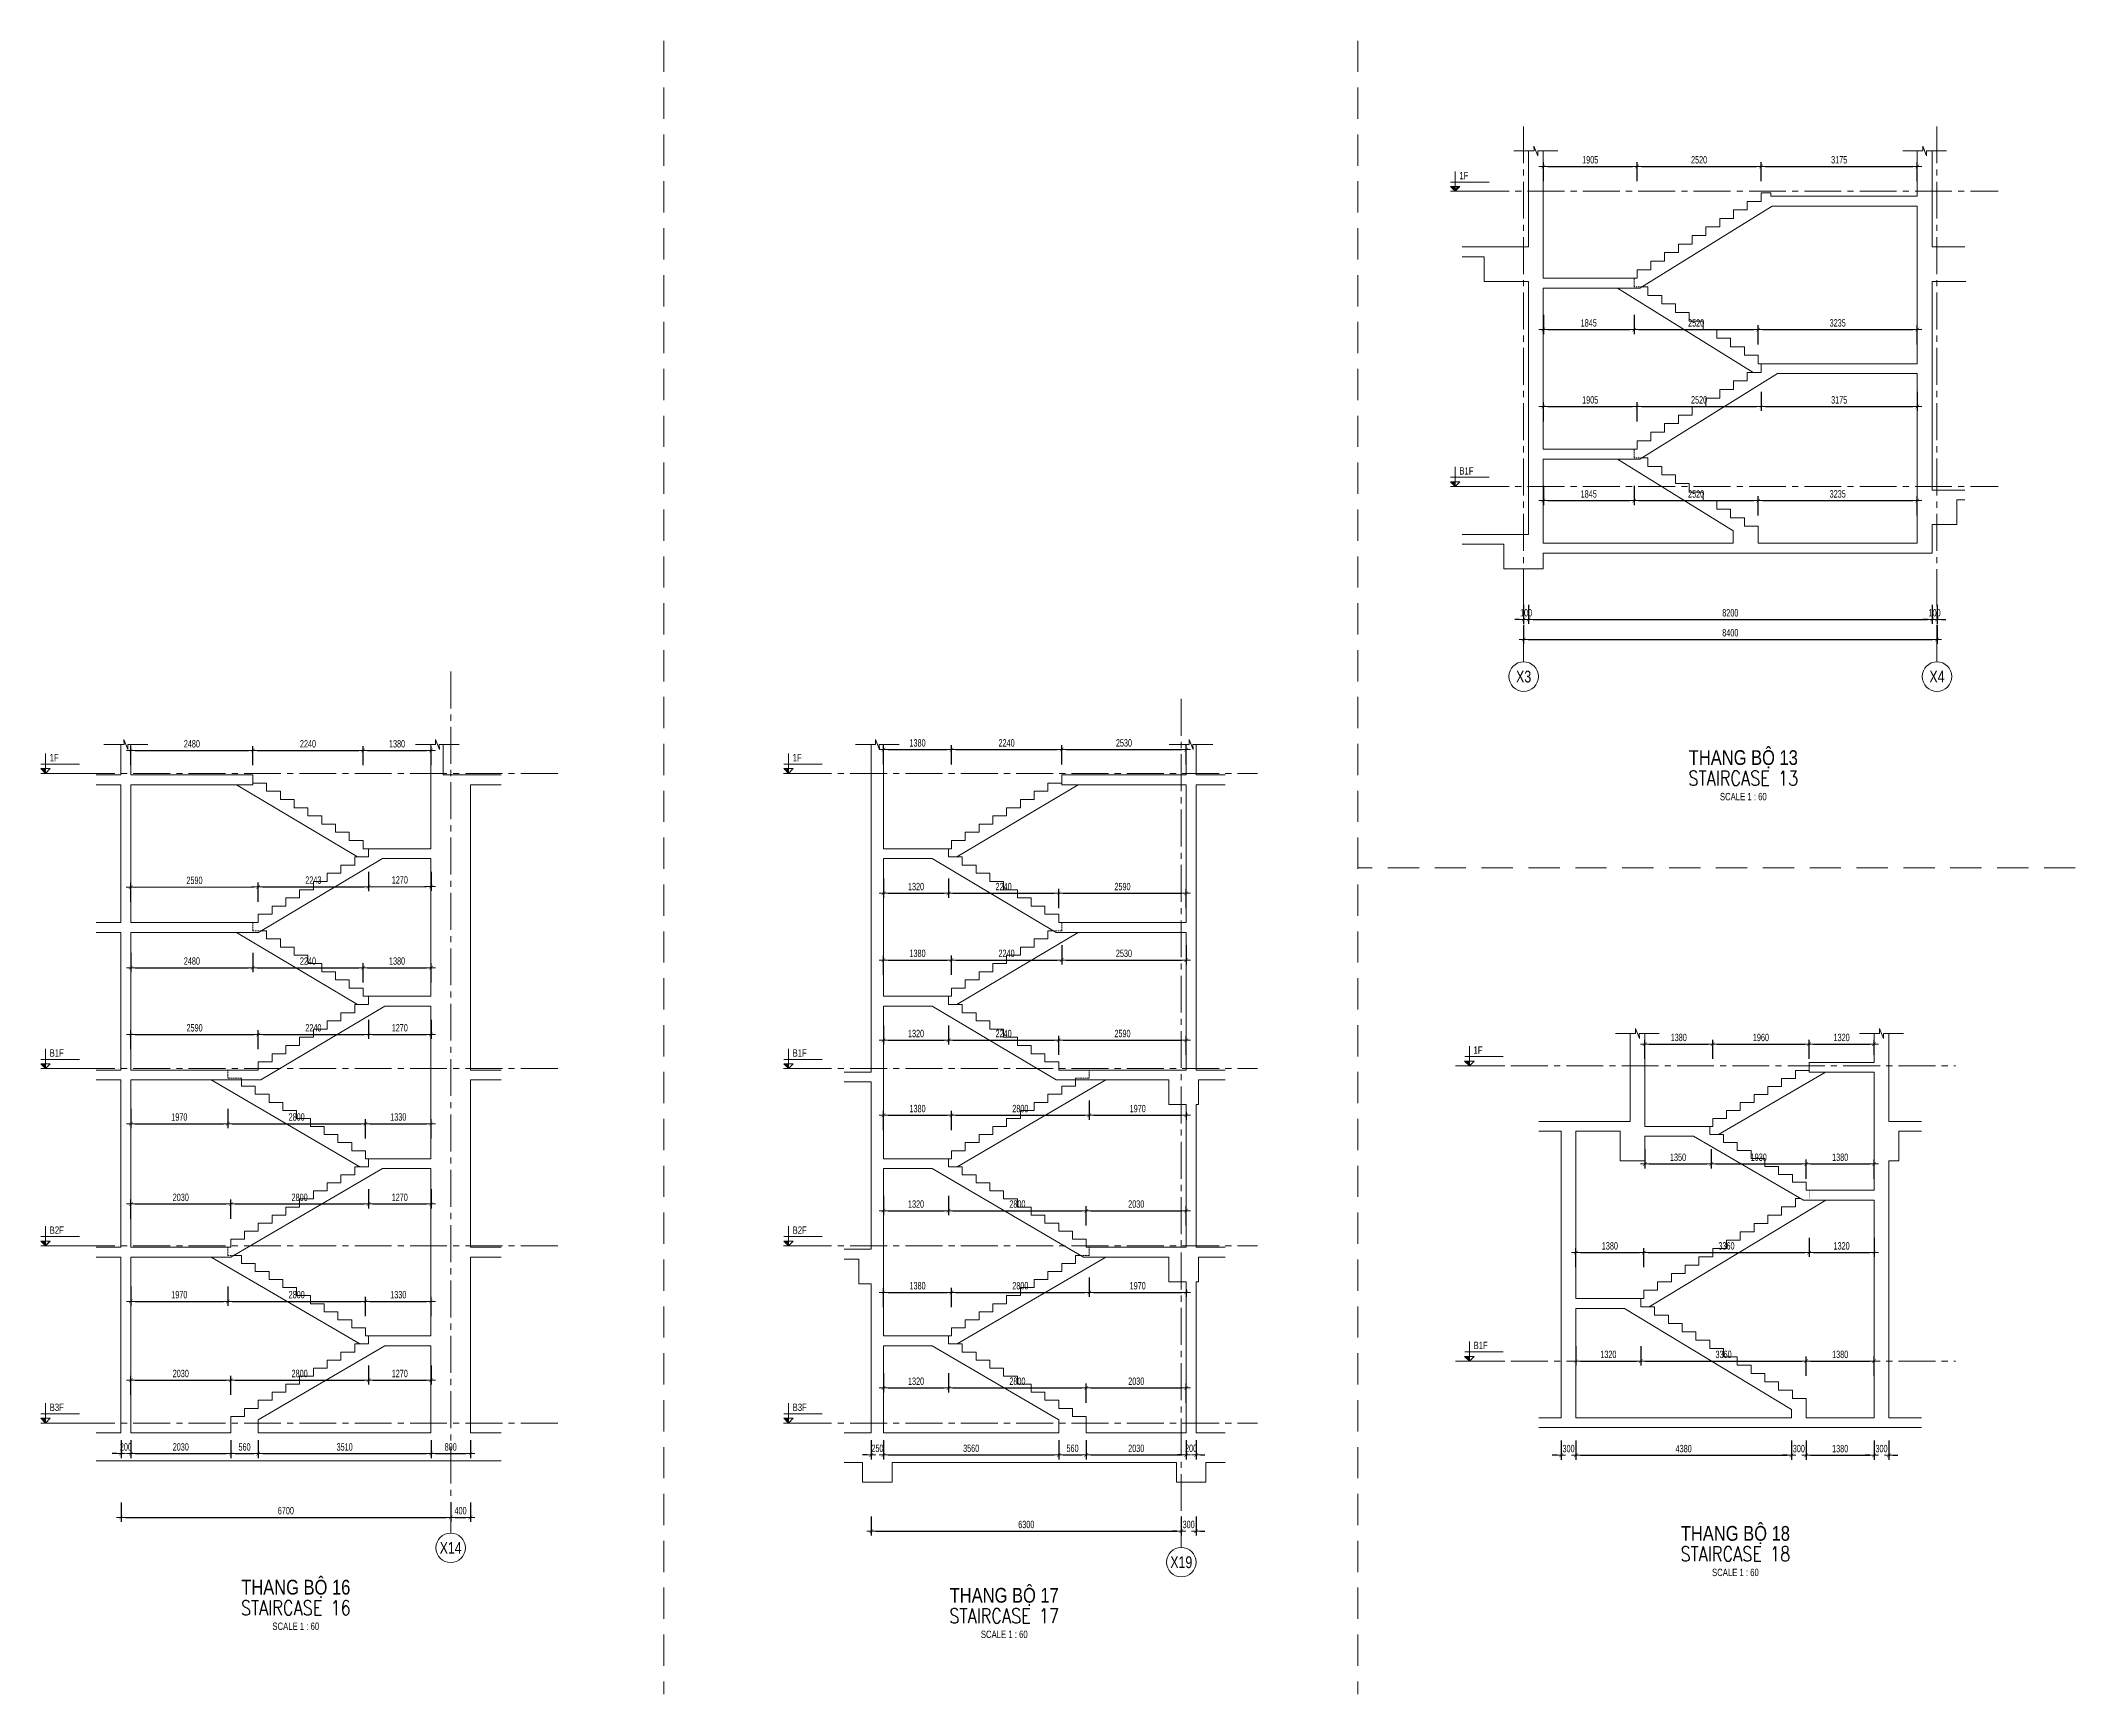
# Model space of a CAD drawing. Header units: millimetres. Extents: x -179076 to 254975, y -18667 to 296191.
# Drawn here: x 213627 to 254975, y 226951 to 260551 of the extents above; entities that cross this region are included whole.
import ezdxf
from ezdxf.enums import TextEntityAlignment as Align

# ---------------------------------------------------------------- set-up
doc = ezdxf.new("R2010")
doc.units = ezdxf.units.MM
doc.linetypes.add('CENTER2', pattern=[1.125, 0.75, -0.125, 0.125, -0.125])
doc.linetypes.add('HIDDEN2', pattern=[4.7625, 3.175, -1.5875])
doc.layers.get('Defpoints').update_dxf_attribs({"color": 151, "lineweight": 9})
for name, color, linetype, lineweight in [('NDC_S_ANNO', 7, 'Continuous', 20), ('NDC_S_AXIS', 5, 'CENTER2', 13), ('NDC_S_CONTINUOUS', 3, 'Continuous', 20), ('NDC_S_DIM', 1, 'Continuous', 15), ('NDC_S_ENG TITLE', 3, 'Continuous', 20), ('NDC_S_HIDDEN', 8, 'HIDDEN2', 13), ('NDC_S_SLAB', 2, 'Continuous', 20), ('NDC_S_SYMBOL', 1, 'Continuous', 15), ('NDC_S_TEXT SYMBOL', 7, 'Continuous', 20), ('NDC_S_VN TEXT', 7, 'Continuous', 20), ('NDC_S_VN TITLE', 6, 'Continuous', 35)]:
    doc.layers.add(name, color=color, linetype=linetype, lineweight=lineweight)
doc.styles.add('NDC_ANNO', font='', dxfattribs={"width": 0.8})
doc.styles.add('NDC_DIM', font='', dxfattribs={"width": 0.75})
doc.styles.add('NDC_EN TXT', font='romans.shx', dxfattribs={"width": 0.8})
doc.styles.add('NDC_VIE TXT', font='arial.ttf', dxfattribs={"width": 0.8})
doc.styles.get('NDC_ANNO').set_extended_font_data('Dotum')
doc.styles.get('NDC_DIM').set_extended_font_data('Dotum')
doc.dimstyles.new('NDC_dim_60', dxfattribs={"dimscale": 60, "dimtxt": 2.5, "dimasz": 1.5, "dimexe": 1.5, "dimexo": 2.5, "dimgap": 1, "dimtad": 1, "dimdec": 0, "dimzin": 0, "dimdsep": 46, "dimtxsty": 'NDC_DIM', "dimblk": 'DIMMARK', "dimcen": 0.09, "dimdle": 1.2, "dimclrd": 1, "dimclre": 1, "dimclrt": 3, "dimadec": 0, "dimazin": 0, "dimtfac": 1, "dimtdec": 0, "dimtix": 1, "dimtofl": 0, "dimtmove": 0, "dimatfit": 3, "dimfxl": 5, "dimfxlon": 1, "dimtolj": 1, "dimtzin": 0, "dimarcsym": 0})

msp = doc.modelspace()

# ---------------------------------------------------------------- blocks, each defined once
blk = doc.blocks.new('DIMMARK')
at = {"layer": 'NDC_S_DIM', "color": 1}
blk.add_line((-1.5, 0), (1, 0), dxfattribs=at)
at = {"layer": 'NDC_S_DIM', "color": 2, "const_width": 0.1}
blk.add_lwpolyline([(-0.42, -0.42), (0.42, 0.42)], dxfattribs=at)
blk = doc.blocks.new('*D1460')
at = {"layer": 'Defpoints', "color": 0, "transparency": 16777216}
for p in [(217489, 233334), (215459, 232264), (217489, 232264)]:
    blk.add_point(p, dxfattribs=at)
at = {"layer": 'NDC_S_DIM', "color": 1, "lineweight": -2, "transparency": 16777216}
for p, q in [((215459, 233034), (215459, 233424)), ((215549, 233334), (217399, 233334)), ((217489, 233034), (217489, 233424))]:
    blk.add_line(p, q, dxfattribs=at)
at = {"layer": 'NDC_S_DIM', "color": 1, "lineweight": -2, "transparency": 16777216, "xscale": 90, "yscale": 90, "zscale": 90, "rotation": 180}
blk.add_blockref('DIMMARK', (215459, 233334), dxfattribs=at)
at = {"layer": 'NDC_S_DIM', "color": 1, "lineweight": -2, "transparency": 16777216, "xscale": 90, "yscale": 90, "zscale": 90}
blk.add_blockref('DIMMARK', (217489, 233334), dxfattribs=at)
at = {"layer": 'NDC_S_DIM', "color": 3, "transparency": 16777216, "insert": (216474, 233469), "char_height": 150, "attachment_point": 5, "style": 'NDC_DIM'}
blk.add_mtext('\\A1;2030', dxfattribs=at)
blk = doc.blocks.new('*D1461')
at = {"layer": 'Defpoints', "color": 0, "transparency": 16777216}
for p in [(220289, 234070), (220289, 233334), (217489, 232264)]:
    blk.add_point(p, dxfattribs=at)
at = {"layer": 'NDC_S_DIM', "color": 1, "lineweight": -2, "transparency": 16777216}
for p, q in [((220289, 233634), (220289, 233244)), ((217489, 233034), (217489, 233424)), ((217579, 233334), (220199, 233334))]:
    blk.add_line(p, q, dxfattribs=at)
at = {"layer": 'NDC_S_DIM', "color": 1, "lineweight": -2, "transparency": 16777216, "xscale": 90, "yscale": 90, "zscale": 90, "rotation": 180}
blk.add_blockref('DIMMARK', (217489, 233334), dxfattribs=at)
at = {"layer": 'NDC_S_DIM', "color": 1, "lineweight": -2, "transparency": 16777216, "xscale": 90, "yscale": 90, "zscale": 90}
blk.add_blockref('DIMMARK', (220289, 233334), dxfattribs=at)
at = {"layer": 'NDC_S_DIM', "color": 3, "transparency": 16777216, "insert": (218889, 233469), "char_height": 150, "attachment_point": 5, "style": 'NDC_DIM'}
blk.add_mtext('\\A1;2800', dxfattribs=at)
blk = doc.blocks.new('*D1462')
at = {"layer": 'Defpoints', "color": 0, "transparency": 16777216}
for p in [(220289, 234070), (221559, 234034), (221559, 233334)]:
    blk.add_point(p, dxfattribs=at)
at = {"layer": 'NDC_S_DIM', "color": 1, "lineweight": -2, "transparency": 16777216}
for p, q in [((220289, 233634), (220289, 233244)), ((221559, 233634), (221559, 233244)), ((220379, 233334), (221469, 233334))]:
    blk.add_line(p, q, dxfattribs=at)
at = {"layer": 'NDC_S_DIM', "color": 1, "lineweight": -2, "transparency": 16777216, "xscale": 90, "yscale": 90, "zscale": 90, "rotation": 180}
blk.add_blockref('DIMMARK', (220289, 233334), dxfattribs=at)
at = {"layer": 'NDC_S_DIM', "color": 1, "lineweight": -2, "transparency": 16777216, "xscale": 90, "yscale": 90, "zscale": 90}
blk.add_blockref('DIMMARK', (221559, 233334), dxfattribs=at)
at = {"layer": 'NDC_S_DIM', "color": 3, "transparency": 16777216, "insert": (220924, 233469), "char_height": 150, "attachment_point": 5, "style": 'NDC_DIM'}
blk.add_mtext('\\A1;1270', dxfattribs=at)
blk = doc.blocks.new('*D1463')
at = {"layer": 'Defpoints', "color": 0, "transparency": 16777216}
for p in [(215459, 236034), (217429, 236034), (217429, 234936)]:
    blk.add_point(p, dxfattribs=at)
at = {"layer": 'NDC_S_DIM', "color": 1, "lineweight": -2, "transparency": 16777216}
for p, q in [((215459, 235236), (215459, 234846)), ((215549, 234936), (217339, 234936)), ((217429, 235236), (217429, 234846))]:
    blk.add_line(p, q, dxfattribs=at)
at = {"layer": 'NDC_S_DIM', "color": 1, "lineweight": -2, "transparency": 16777216, "xscale": 90, "yscale": 90, "zscale": 90, "rotation": 180}
blk.add_blockref('DIMMARK', (215459, 234936), dxfattribs=at)
at = {"layer": 'NDC_S_DIM', "color": 1, "lineweight": -2, "transparency": 16777216, "xscale": 90, "yscale": 90, "zscale": 90}
blk.add_blockref('DIMMARK', (217429, 234936), dxfattribs=at)
at = {"layer": 'NDC_S_DIM', "color": 3, "transparency": 16777216, "insert": (216444, 235071), "char_height": 150, "attachment_point": 5, "style": 'NDC_DIM'}
blk.add_mtext('\\A1;1970', dxfattribs=at)
blk = doc.blocks.new('*D1464')
at = {"layer": 'Defpoints', "color": 0, "transparency": 16777216}
for p in [(217429, 236034), (220229, 234936), (220229, 234234)]:
    blk.add_point(p, dxfattribs=at)
at = {"layer": 'NDC_S_DIM', "color": 1, "lineweight": -2, "transparency": 16777216}
for p, q in [((217429, 235236), (217429, 234846)), ((217519, 234936), (220139, 234936)), ((220229, 234636), (220229, 235026))]:
    blk.add_line(p, q, dxfattribs=at)
at = {"layer": 'NDC_S_DIM', "color": 1, "lineweight": -2, "transparency": 16777216, "xscale": 90, "yscale": 90, "zscale": 90, "rotation": 180}
blk.add_blockref('DIMMARK', (217429, 234936), dxfattribs=at)
at = {"layer": 'NDC_S_DIM', "color": 1, "lineweight": -2, "transparency": 16777216, "xscale": 90, "yscale": 90, "zscale": 90}
blk.add_blockref('DIMMARK', (220229, 234936), dxfattribs=at)
at = {"layer": 'NDC_S_DIM', "color": 3, "transparency": 16777216, "insert": (218829, 235071), "char_height": 150, "attachment_point": 5, "style": 'NDC_DIM'}
blk.add_mtext('\\A1;2800', dxfattribs=at)
blk = doc.blocks.new('*D1465')
at = {"layer": 'Defpoints', "color": 0, "transparency": 16777216}
for p in [(221559, 234936), (220229, 234234), (221559, 234234)]:
    blk.add_point(p, dxfattribs=at)
at = {"layer": 'NDC_S_DIM', "color": 1, "lineweight": -2, "transparency": 16777216}
for p, q in [((220229, 234636), (220229, 235026)), ((220319, 234936), (221469, 234936)), ((221559, 234636), (221559, 235026))]:
    blk.add_line(p, q, dxfattribs=at)
at = {"layer": 'NDC_S_DIM', "color": 1, "lineweight": -2, "transparency": 16777216, "xscale": 90, "yscale": 90, "zscale": 90, "rotation": 180}
blk.add_blockref('DIMMARK', (220229, 234936), dxfattribs=at)
at = {"layer": 'NDC_S_DIM', "color": 1, "lineweight": -2, "transparency": 16777216, "xscale": 90, "yscale": 90, "zscale": 90}
blk.add_blockref('DIMMARK', (221559, 234936), dxfattribs=at)
at = {"layer": 'NDC_S_DIM', "color": 3, "transparency": 16777216, "insert": (220894, 235071), "char_height": 150, "attachment_point": 5, "style": 'NDC_DIM'}
blk.add_mtext('\\A1;1330', dxfattribs=at)
blk = doc.blocks.new('*D1466')
at = {"layer": 'Defpoints', "color": 0, "transparency": 16777216}
for p in [(217489, 236914), (215459, 236034), (217489, 236034)]:
    blk.add_point(p, dxfattribs=at)
at = {"layer": 'NDC_S_DIM', "color": 1, "lineweight": -2, "transparency": 16777216}
for p, q in [((215459, 236614), (215459, 237004)), ((217489, 236614), (217489, 237004)), ((215549, 236914), (217399, 236914))]:
    blk.add_line(p, q, dxfattribs=at)
at = {"layer": 'NDC_S_DIM', "color": 1, "lineweight": -2, "transparency": 16777216, "xscale": 90, "yscale": 90, "zscale": 90, "rotation": 180}
blk.add_blockref('DIMMARK', (215459, 236914), dxfattribs=at)
at = {"layer": 'NDC_S_DIM', "color": 1, "lineweight": -2, "transparency": 16777216, "xscale": 90, "yscale": 90, "zscale": 90}
blk.add_blockref('DIMMARK', (217489, 236914), dxfattribs=at)
at = {"layer": 'NDC_S_DIM', "color": 3, "transparency": 16777216, "insert": (216474, 237049), "char_height": 150, "attachment_point": 5, "style": 'NDC_DIM'}
blk.add_mtext('\\A1;2030', dxfattribs=at)
blk = doc.blocks.new('*D1467')
at = {"layer": 'Defpoints', "color": 0, "transparency": 16777216}
for p in [(220289, 237670), (220289, 236914), (217489, 236034)]:
    blk.add_point(p, dxfattribs=at)
at = {"layer": 'NDC_S_DIM', "color": 1, "lineweight": -2, "transparency": 16777216}
for p, q in [((217489, 236614), (217489, 237004)), ((220289, 237214), (220289, 236824)), ((217579, 236914), (220199, 236914))]:
    blk.add_line(p, q, dxfattribs=at)
at = {"layer": 'NDC_S_DIM', "color": 1, "lineweight": -2, "transparency": 16777216, "xscale": 90, "yscale": 90, "zscale": 90, "rotation": 180}
blk.add_blockref('DIMMARK', (217489, 236914), dxfattribs=at)
at = {"layer": 'NDC_S_DIM', "color": 1, "lineweight": -2, "transparency": 16777216, "xscale": 90, "yscale": 90, "zscale": 90}
blk.add_blockref('DIMMARK', (220289, 236914), dxfattribs=at)
at = {"layer": 'NDC_S_DIM', "color": 3, "transparency": 16777216, "insert": (218889, 237049), "char_height": 150, "attachment_point": 5, "style": 'NDC_DIM'}
blk.add_mtext('\\A1;2800', dxfattribs=at)
blk = doc.blocks.new('*D1468')
at = {"layer": 'Defpoints', "color": 0, "transparency": 16777216}
for p in [(220289, 237670), (221559, 237634), (221559, 236914)]:
    blk.add_point(p, dxfattribs=at)
at = {"layer": 'NDC_S_DIM', "color": 1, "lineweight": -2, "transparency": 16777216}
for p, q in [((220289, 237214), (220289, 236824)), ((221559, 237214), (221559, 236824)), ((220379, 236914), (221469, 236914))]:
    blk.add_line(p, q, dxfattribs=at)
at = {"layer": 'NDC_S_DIM', "color": 1, "lineweight": -2, "transparency": 16777216, "xscale": 90, "yscale": 90, "zscale": 90, "rotation": 180}
blk.add_blockref('DIMMARK', (220289, 236914), dxfattribs=at)
at = {"layer": 'NDC_S_DIM', "color": 1, "lineweight": -2, "transparency": 16777216, "xscale": 90, "yscale": 90, "zscale": 90}
blk.add_blockref('DIMMARK', (221559, 236914), dxfattribs=at)
at = {"layer": 'NDC_S_DIM', "color": 3, "transparency": 16777216, "insert": (220924, 237049), "char_height": 150, "attachment_point": 5, "style": 'NDC_DIM'}
blk.add_mtext('\\A1;1270', dxfattribs=at)
blk = doc.blocks.new('*D1469')
at = {"layer": 'Defpoints', "color": 0, "transparency": 16777216}
for p in [(215459, 239634), (217429, 239634), (217429, 238546)]:
    blk.add_point(p, dxfattribs=at)
at = {"layer": 'NDC_S_DIM', "color": 1, "lineweight": -2, "transparency": 16777216}
for p, q in [((215459, 238846), (215459, 238456)), ((217429, 238846), (217429, 238456)), ((215549, 238546), (217339, 238546))]:
    blk.add_line(p, q, dxfattribs=at)
at = {"layer": 'NDC_S_DIM', "color": 1, "lineweight": -2, "transparency": 16777216, "xscale": 90, "yscale": 90, "zscale": 90, "rotation": 180}
blk.add_blockref('DIMMARK', (215459, 238546), dxfattribs=at)
at = {"layer": 'NDC_S_DIM', "color": 1, "lineweight": -2, "transparency": 16777216, "xscale": 90, "yscale": 90, "zscale": 90}
blk.add_blockref('DIMMARK', (217429, 238546), dxfattribs=at)
at = {"layer": 'NDC_S_DIM', "color": 3, "transparency": 16777216, "insert": (216444, 238681), "char_height": 150, "attachment_point": 5, "style": 'NDC_DIM'}
blk.add_mtext('\\A1;1970', dxfattribs=at)
blk = doc.blocks.new('*D1470')
at = {"layer": 'Defpoints', "color": 0, "transparency": 16777216}
for p in [(217429, 239634), (220229, 238546), (220229, 237834)]:
    blk.add_point(p, dxfattribs=at)
at = {"layer": 'NDC_S_DIM', "color": 1, "lineweight": -2, "transparency": 16777216}
for p, q in [((217429, 238846), (217429, 238456)), ((220229, 238246), (220229, 238636)), ((217519, 238546), (220139, 238546))]:
    blk.add_line(p, q, dxfattribs=at)
at = {"layer": 'NDC_S_DIM', "color": 1, "lineweight": -2, "transparency": 16777216, "xscale": 90, "yscale": 90, "zscale": 90, "rotation": 180}
blk.add_blockref('DIMMARK', (217429, 238546), dxfattribs=at)
at = {"layer": 'NDC_S_DIM', "color": 1, "lineweight": -2, "transparency": 16777216, "xscale": 90, "yscale": 90, "zscale": 90}
blk.add_blockref('DIMMARK', (220229, 238546), dxfattribs=at)
at = {"layer": 'NDC_S_DIM', "color": 3, "transparency": 16777216, "insert": (218829, 238681), "char_height": 150, "attachment_point": 5, "style": 'NDC_DIM'}
blk.add_mtext('\\A1;2800', dxfattribs=at)
blk = doc.blocks.new('*D1471')
at = {"layer": 'Defpoints', "color": 0, "transparency": 16777216}
for p in [(221559, 238546), (220229, 237834), (221559, 237834)]:
    blk.add_point(p, dxfattribs=at)
at = {"layer": 'NDC_S_DIM', "color": 1, "lineweight": -2, "transparency": 16777216}
for p, q in [((220229, 238246), (220229, 238636)), ((221559, 238246), (221559, 238636)), ((220319, 238546), (221469, 238546))]:
    blk.add_line(p, q, dxfattribs=at)
at = {"layer": 'NDC_S_DIM', "color": 1, "lineweight": -2, "transparency": 16777216, "xscale": 90, "yscale": 90, "zscale": 90, "rotation": 180}
blk.add_blockref('DIMMARK', (220229, 238546), dxfattribs=at)
at = {"layer": 'NDC_S_DIM', "color": 1, "lineweight": -2, "transparency": 16777216, "xscale": 90, "yscale": 90, "zscale": 90}
blk.add_blockref('DIMMARK', (221559, 238546), dxfattribs=at)
at = {"layer": 'NDC_S_DIM', "color": 3, "transparency": 16777216, "insert": (220894, 238681), "char_height": 150, "attachment_point": 5, "style": 'NDC_DIM'}
blk.add_mtext('\\A1;1330', dxfattribs=at)
blk = doc.blocks.new('*D1472')
at = {"layer": 'Defpoints', "color": 0, "transparency": 16777216}
for p in [(218049, 240358), (215459, 239634), (218049, 239634)]:
    blk.add_point(p, dxfattribs=at)
at = {"layer": 'NDC_S_DIM', "color": 1, "lineweight": -2, "transparency": 16777216}
for p, q in [((215459, 240058), (215459, 240448)), ((215549, 240358), (217959, 240358)), ((218049, 240058), (218049, 240448))]:
    blk.add_line(p, q, dxfattribs=at)
at = {"layer": 'NDC_S_DIM', "color": 1, "lineweight": -2, "transparency": 16777216, "xscale": 90, "yscale": 90, "zscale": 90, "rotation": 180}
blk.add_blockref('DIMMARK', (215459, 240358), dxfattribs=at)
at = {"layer": 'NDC_S_DIM', "color": 1, "lineweight": -2, "transparency": 16777216, "xscale": 90, "yscale": 90, "zscale": 90}
blk.add_blockref('DIMMARK', (218049, 240358), dxfattribs=at)
at = {"layer": 'NDC_S_DIM', "color": 3, "transparency": 16777216, "insert": (216754, 240493), "char_height": 150, "attachment_point": 5, "style": 'NDC_DIM'}
blk.add_mtext('\\A1;2590', dxfattribs=at)
blk = doc.blocks.new('*D1473')
at = {"layer": 'Defpoints', "color": 0, "transparency": 16777216}
for p in [(220289, 240967), (220289, 240358), (218049, 239634)]:
    blk.add_point(p, dxfattribs=at)
at = {"layer": 'NDC_S_DIM', "color": 1, "lineweight": -2, "transparency": 16777216}
for p, q in [((220289, 240658), (220289, 240268)), ((218049, 240058), (218049, 240448)), ((218139, 240358), (220199, 240358))]:
    blk.add_line(p, q, dxfattribs=at)
at = {"layer": 'NDC_S_DIM', "color": 1, "lineweight": -2, "transparency": 16777216, "xscale": 90, "yscale": 90, "zscale": 90, "rotation": 180}
blk.add_blockref('DIMMARK', (218049, 240358), dxfattribs=at)
at = {"layer": 'NDC_S_DIM', "color": 1, "lineweight": -2, "transparency": 16777216, "xscale": 90, "yscale": 90, "zscale": 90}
blk.add_blockref('DIMMARK', (220289, 240358), dxfattribs=at)
at = {"layer": 'NDC_S_DIM', "color": 3, "transparency": 16777216, "insert": (219169, 240493), "char_height": 150, "attachment_point": 5, "style": 'NDC_DIM'}
blk.add_mtext('\\A1;2240', dxfattribs=at)
blk = doc.blocks.new('*D1474')
at = {"layer": 'Defpoints', "color": 0, "transparency": 16777216}
for p in [(220289, 240967), (221559, 240934), (221559, 240358)]:
    blk.add_point(p, dxfattribs=at)
at = {"layer": 'NDC_S_DIM', "color": 1, "lineweight": -2, "transparency": 16777216}
for p, q in [((220289, 240658), (220289, 240268)), ((221559, 240658), (221559, 240268)), ((220379, 240358), (221469, 240358))]:
    blk.add_line(p, q, dxfattribs=at)
at = {"layer": 'NDC_S_DIM', "color": 1, "lineweight": -2, "transparency": 16777216, "xscale": 90, "yscale": 90, "zscale": 90, "rotation": 180}
blk.add_blockref('DIMMARK', (220289, 240358), dxfattribs=at)
at = {"layer": 'NDC_S_DIM', "color": 1, "lineweight": -2, "transparency": 16777216, "xscale": 90, "yscale": 90, "zscale": 90}
blk.add_blockref('DIMMARK', (221559, 240358), dxfattribs=at)
at = {"layer": 'NDC_S_DIM', "color": 3, "transparency": 16777216, "insert": (220924, 240493), "char_height": 150, "attachment_point": 5, "style": 'NDC_DIM'}
blk.add_mtext('\\A1;1270', dxfattribs=at)
blk = doc.blocks.new('*D1475')
at = {"layer": 'Defpoints', "color": 0, "transparency": 16777216}
for p in [(215459, 242634), (217939, 242634), (217939, 241715)]:
    blk.add_point(p, dxfattribs=at)
at = {"layer": 'NDC_S_DIM', "color": 1, "lineweight": -2, "transparency": 16777216}
for p, q in [((215459, 242015), (215459, 241625)), ((217939, 242015), (217939, 241625)), ((215549, 241715), (217849, 241715))]:
    blk.add_line(p, q, dxfattribs=at)
at = {"layer": 'NDC_S_DIM', "color": 1, "lineweight": -2, "transparency": 16777216, "xscale": 90, "yscale": 90, "zscale": 90, "rotation": 180}
blk.add_blockref('DIMMARK', (215459, 241715), dxfattribs=at)
at = {"layer": 'NDC_S_DIM', "color": 1, "lineweight": -2, "transparency": 16777216, "xscale": 90, "yscale": 90, "zscale": 90}
blk.add_blockref('DIMMARK', (217939, 241715), dxfattribs=at)
at = {"layer": 'NDC_S_DIM', "color": 3, "transparency": 16777216, "insert": (216699, 241850), "char_height": 150, "attachment_point": 5, "style": 'NDC_DIM'}
blk.add_mtext('\\A1;2480', dxfattribs=at)
blk = doc.blocks.new('*D1476')
at = {"layer": 'Defpoints', "color": 0, "transparency": 16777216}
for p in [(217939, 242634), (220179, 241715), (220179, 241134)]:
    blk.add_point(p, dxfattribs=at)
at = {"layer": 'NDC_S_DIM', "color": 1, "lineweight": -2, "transparency": 16777216}
for p, q in [((217939, 242015), (217939, 241625)), ((218029, 241715), (220089, 241715)), ((220179, 241415), (220179, 241805))]:
    blk.add_line(p, q, dxfattribs=at)
at = {"layer": 'NDC_S_DIM', "color": 1, "lineweight": -2, "transparency": 16777216, "xscale": 90, "yscale": 90, "zscale": 90, "rotation": 180}
blk.add_blockref('DIMMARK', (217939, 241715), dxfattribs=at)
at = {"layer": 'NDC_S_DIM', "color": 1, "lineweight": -2, "transparency": 16777216, "xscale": 90, "yscale": 90, "zscale": 90}
blk.add_blockref('DIMMARK', (220179, 241715), dxfattribs=at)
at = {"layer": 'NDC_S_DIM', "color": 3, "transparency": 16777216, "insert": (219059, 241850), "char_height": 150, "attachment_point": 5, "style": 'NDC_DIM'}
blk.add_mtext('\\A1;2240', dxfattribs=at)
blk = doc.blocks.new('*D1477')
at = {"layer": 'Defpoints', "color": 0, "transparency": 16777216}
for p in [(221559, 241715), (220179, 241134), (221559, 241134)]:
    blk.add_point(p, dxfattribs=at)
at = {"layer": 'NDC_S_DIM', "color": 1, "lineweight": -2, "transparency": 16777216}
for p, q in [((220179, 241415), (220179, 241805)), ((220269, 241715), (221469, 241715)), ((221559, 241415), (221559, 241805))]:
    blk.add_line(p, q, dxfattribs=at)
at = {"layer": 'NDC_S_DIM', "color": 1, "lineweight": -2, "transparency": 16777216, "xscale": 90, "yscale": 90, "zscale": 90, "rotation": 180}
blk.add_blockref('DIMMARK', (220179, 241715), dxfattribs=at)
at = {"layer": 'NDC_S_DIM', "color": 1, "lineweight": -2, "transparency": 16777216, "xscale": 90, "yscale": 90, "zscale": 90}
blk.add_blockref('DIMMARK', (221559, 241715), dxfattribs=at)
at = {"layer": 'NDC_S_DIM', "color": 3, "transparency": 16777216, "insert": (220869, 241850), "char_height": 150, "attachment_point": 5, "style": 'NDC_DIM'}
blk.add_mtext('\\A1;1380', dxfattribs=at)
blk = doc.blocks.new('*D1478')
at = {"layer": 'Defpoints', "color": 0, "transparency": 16777216}
for p in [(218047, 243356), (215459, 242634), (218049, 242639)]:
    blk.add_point(p, dxfattribs=at)
at = {"layer": 'NDC_S_DIM', "color": 1, "lineweight": -2, "transparency": 16777216}
for p, q in [((215458, 243051), (215457, 243441)), ((215547, 243351), (217957, 243356)), ((218048, 243056), (218047, 243446))]:
    blk.add_line(p, q, dxfattribs=at)
at = {"layer": 'NDC_S_DIM', "color": 1, "lineweight": -2, "transparency": 16777216, "xscale": 90, "yscale": 90, "zscale": 90}
for p, rotation in [((215457, 243351), 180.1186799226376), ((218047, 243356), 0.118679922637564)]:
    blk.add_blockref('DIMMARK', p, dxfattribs=dict(at, rotation=rotation))
at = {"layer": 'NDC_S_DIM', "color": 3, "transparency": 16777216, "insert": (216752, 243489), "char_height": 150, "attachment_point": 5, "rotation": 0.1187, "style": 'NDC_DIM'}
blk.add_mtext('\\A1;2590', dxfattribs=at)
blk = doc.blocks.new('*D1479')
at = {"layer": 'Defpoints', "color": 0, "transparency": 16777216}
for p in [(220289, 243967), (220290, 243361), (218049, 242639)]:
    blk.add_point(p, dxfattribs=at)
at = {"layer": 'NDC_S_DIM', "color": 1, "lineweight": -2, "transparency": 16777216}
for p, q in [((220289, 243661), (220290, 243271)), ((218048, 243056), (218047, 243446)), ((218137, 243357), (220200, 243361))]:
    blk.add_line(p, q, dxfattribs=at)
at = {"layer": 'NDC_S_DIM', "color": 1, "lineweight": -2, "transparency": 16777216, "xscale": 90, "yscale": 90, "zscale": 90}
for p, rotation in [((218047, 243356), 180.1186799227625), ((220290, 243361), 0.118679922762458)]:
    blk.add_blockref('DIMMARK', p, dxfattribs=dict(at, rotation=rotation))
at = {"layer": 'NDC_S_DIM', "color": 3, "transparency": 16777216, "insert": (219168, 243494), "char_height": 150, "attachment_point": 5, "rotation": 0.1187, "style": 'NDC_DIM'}
blk.add_mtext('\\A1;2243', dxfattribs=at)
blk = doc.blocks.new('*D1480')
at = {"layer": 'Defpoints', "color": 0, "transparency": 16777216}
for p in [(220289, 243967), (221559, 243934), (221560, 243364)]:
    blk.add_point(p, dxfattribs=at)
at = {"layer": 'NDC_S_DIM', "color": 1, "lineweight": -2, "transparency": 16777216}
for p, q in [((220289, 243661), (220290, 243271)), ((221559, 243664), (221560, 243274)), ((220380, 243361), (221470, 243364))]:
    blk.add_line(p, q, dxfattribs=at)
at = {"layer": 'NDC_S_DIM', "color": 1, "lineweight": -2, "transparency": 16777216, "xscale": 90, "yscale": 90, "zscale": 90}
for p, rotation in [((220290, 243361), 180.1186799227625), ((221560, 243364), 0.118679922762458)]:
    blk.add_blockref('DIMMARK', p, dxfattribs=dict(at, rotation=rotation))
at = {"layer": 'NDC_S_DIM', "color": 3, "transparency": 16777216, "insert": (220925, 243498), "char_height": 150, "attachment_point": 5, "rotation": 0.1187, "style": 'NDC_DIM'}
blk.add_mtext('\\A1;1270', dxfattribs=at)
blk = doc.blocks.new('*D1481')
at = {"layer": 'Defpoints', "color": 0, "transparency": 16777216}
for p in [(217939, 246129), (215459, 245634), (217939, 245634)]:
    blk.add_point(p, dxfattribs=at)
at = {"layer": 'NDC_S_DIM', "color": 1, "lineweight": -2, "transparency": 16777216}
for p, q in [((215459, 245829), (215459, 246219)), ((215549, 246129), (217849, 246129)), ((217939, 245829), (217939, 246219))]:
    blk.add_line(p, q, dxfattribs=at)
at = {"layer": 'NDC_S_DIM', "color": 1, "lineweight": -2, "transparency": 16777216, "xscale": 90, "yscale": 90, "zscale": 90, "rotation": 180}
blk.add_blockref('DIMMARK', (215459, 246129), dxfattribs=at)
at = {"layer": 'NDC_S_DIM', "color": 1, "lineweight": -2, "transparency": 16777216, "xscale": 90, "yscale": 90, "zscale": 90}
blk.add_blockref('DIMMARK', (217939, 246129), dxfattribs=at)
at = {"layer": 'NDC_S_DIM', "color": 3, "transparency": 16777216, "insert": (216699, 246264), "char_height": 150, "attachment_point": 5, "style": 'NDC_DIM'}
blk.add_mtext('\\A1;2480', dxfattribs=at)
blk = doc.blocks.new('*D1482')
at = {"layer": 'Defpoints', "color": 0, "transparency": 16777216}
for p in [(220179, 246129), (217939, 245634), (220179, 244134)]:
    blk.add_point(p, dxfattribs=at)
at = {"layer": 'NDC_S_DIM', "color": 1, "lineweight": -2, "transparency": 16777216}
for p, q in [((217939, 245829), (217939, 246219)), ((218029, 246129), (220089, 246129)), ((220179, 245829), (220179, 246219))]:
    blk.add_line(p, q, dxfattribs=at)
at = {"layer": 'NDC_S_DIM', "color": 1, "lineweight": -2, "transparency": 16777216, "xscale": 90, "yscale": 90, "zscale": 90, "rotation": 180}
blk.add_blockref('DIMMARK', (217939, 246129), dxfattribs=at)
at = {"layer": 'NDC_S_DIM', "color": 1, "lineweight": -2, "transparency": 16777216, "xscale": 90, "yscale": 90, "zscale": 90}
blk.add_blockref('DIMMARK', (220179, 246129), dxfattribs=at)
at = {"layer": 'NDC_S_DIM', "color": 3, "transparency": 16777216, "insert": (219059, 246264), "char_height": 150, "attachment_point": 5, "style": 'NDC_DIM'}
blk.add_mtext('\\A1;2240', dxfattribs=at)
blk = doc.blocks.new('*D1483')
at = {"layer": 'Defpoints', "color": 0, "transparency": 16777216}
for p in [(221559, 246129), (220179, 244134), (221559, 244134)]:
    blk.add_point(p, dxfattribs=at)
at = {"layer": 'NDC_S_DIM', "color": 1, "lineweight": -2, "transparency": 16777216}
for p, q in [((220179, 245829), (220179, 246219)), ((220269, 246129), (221469, 246129)), ((221559, 245829), (221559, 246219))]:
    blk.add_line(p, q, dxfattribs=at)
at = {"layer": 'NDC_S_DIM', "color": 1, "lineweight": -2, "transparency": 16777216, "xscale": 90, "yscale": 90, "zscale": 90, "rotation": 180}
blk.add_blockref('DIMMARK', (220179, 246129), dxfattribs=at)
at = {"layer": 'NDC_S_DIM', "color": 1, "lineweight": -2, "transparency": 16777216, "xscale": 90, "yscale": 90, "zscale": 90}
blk.add_blockref('DIMMARK', (221559, 246129), dxfattribs=at)
at = {"layer": 'NDC_S_DIM', "color": 3, "transparency": 16777216, "insert": (220869, 246264), "char_height": 150, "attachment_point": 5, "style": 'NDC_DIM'}
blk.add_mtext('\\A1;1380', dxfattribs=at)
blk = doc.blocks.new('*D1484')
at = {"layer": 'Defpoints', "color": 0, "transparency": 16777216}
for p in [(230756, 234234), (232076, 234234), (232076, 233177)]:
    blk.add_point(p, dxfattribs=at)
at = {"layer": 'NDC_S_DIM', "color": 1, "lineweight": -2, "transparency": 16777216}
for p, q in [((230756, 233477), (230756, 233087)), ((232076, 233477), (232076, 233087)), ((230846, 233177), (231986, 233177))]:
    blk.add_line(p, q, dxfattribs=at)
at = {"layer": 'NDC_S_DIM', "color": 1, "lineweight": -2, "transparency": 16777216, "xscale": 90, "yscale": 90, "zscale": 90, "rotation": 180}
blk.add_blockref('DIMMARK', (230756, 233177), dxfattribs=at)
at = {"layer": 'NDC_S_DIM', "color": 1, "lineweight": -2, "transparency": 16777216, "xscale": 90, "yscale": 90, "zscale": 90}
blk.add_blockref('DIMMARK', (232076, 233177), dxfattribs=at)
at = {"layer": 'NDC_S_DIM', "color": 3, "transparency": 16777216, "insert": (231416, 233312), "char_height": 150, "attachment_point": 5, "style": 'NDC_DIM'}
blk.add_mtext('\\A1;1320', dxfattribs=at)
blk = doc.blocks.new('*D1485')
at = {"layer": 'Defpoints', "color": 0, "transparency": 16777216}
for p in [(232076, 234234), (234876, 233177), (234876, 232264)]:
    blk.add_point(p, dxfattribs=at)
at = {"layer": 'NDC_S_DIM', "color": 1, "lineweight": -2, "transparency": 16777216}
for p, q in [((232076, 233477), (232076, 233087)), ((234876, 232877), (234876, 233267)), ((232166, 233177), (234786, 233177))]:
    blk.add_line(p, q, dxfattribs=at)
at = {"layer": 'NDC_S_DIM', "color": 1, "lineweight": -2, "transparency": 16777216, "xscale": 90, "yscale": 90, "zscale": 90, "rotation": 180}
blk.add_blockref('DIMMARK', (232076, 233177), dxfattribs=at)
at = {"layer": 'NDC_S_DIM', "color": 1, "lineweight": -2, "transparency": 16777216, "xscale": 90, "yscale": 90, "zscale": 90}
blk.add_blockref('DIMMARK', (234876, 233177), dxfattribs=at)
at = {"layer": 'NDC_S_DIM', "color": 3, "transparency": 16777216, "insert": (233476, 233312), "char_height": 150, "attachment_point": 5, "style": 'NDC_DIM'}
blk.add_mtext('\\A1;2800', dxfattribs=at)
blk = doc.blocks.new('*D1486')
at = {"layer": 'Defpoints', "color": 0, "transparency": 16777216}
for p in [(236906, 233177), (234876, 232264), (236906, 232264)]:
    blk.add_point(p, dxfattribs=at)
at = {"layer": 'NDC_S_DIM', "color": 1, "lineweight": -2, "transparency": 16777216}
for p, q in [((234876, 232877), (234876, 233267)), ((236906, 232877), (236906, 233267)), ((234966, 233177), (236816, 233177))]:
    blk.add_line(p, q, dxfattribs=at)
at = {"layer": 'NDC_S_DIM', "color": 1, "lineweight": -2, "transparency": 16777216, "xscale": 90, "yscale": 90, "zscale": 90, "rotation": 180}
blk.add_blockref('DIMMARK', (234876, 233177), dxfattribs=at)
at = {"layer": 'NDC_S_DIM', "color": 1, "lineweight": -2, "transparency": 16777216, "xscale": 90, "yscale": 90, "zscale": 90}
blk.add_blockref('DIMMARK', (236906, 233177), dxfattribs=at)
at = {"layer": 'NDC_S_DIM', "color": 3, "transparency": 16777216, "insert": (235891, 233312), "char_height": 150, "attachment_point": 5, "style": 'NDC_DIM'}
blk.add_mtext('\\A1;2030', dxfattribs=at)
blk = doc.blocks.new('*D1487')
at = {"layer": 'Defpoints', "color": 0, "transparency": 16777216}
for p in [(232136, 235117), (230756, 234234), (232136, 234234)]:
    blk.add_point(p, dxfattribs=at)
at = {"layer": 'NDC_S_DIM', "color": 1, "lineweight": -2, "transparency": 16777216}
for p, q in [((230756, 234817), (230756, 235207)), ((230846, 235117), (232046, 235117)), ((232136, 234817), (232136, 235207))]:
    blk.add_line(p, q, dxfattribs=at)
at = {"layer": 'NDC_S_DIM', "color": 1, "lineweight": -2, "transparency": 16777216, "xscale": 90, "yscale": 90, "zscale": 90, "rotation": 180}
blk.add_blockref('DIMMARK', (230756, 235117), dxfattribs=at)
at = {"layer": 'NDC_S_DIM', "color": 1, "lineweight": -2, "transparency": 16777216, "xscale": 90, "yscale": 90, "zscale": 90}
blk.add_blockref('DIMMARK', (232136, 235117), dxfattribs=at)
at = {"layer": 'NDC_S_DIM', "color": 3, "transparency": 16777216, "insert": (231446, 235252), "char_height": 150, "attachment_point": 5, "style": 'NDC_DIM'}
blk.add_mtext('\\A1;1380', dxfattribs=at)
blk = doc.blocks.new('*D1488')
at = {"layer": 'Defpoints', "color": 0, "transparency": 16777216}
for p in [(234936, 235870), (234936, 235117), (232136, 234234)]:
    blk.add_point(p, dxfattribs=at)
at = {"layer": 'NDC_S_DIM', "color": 1, "lineweight": -2, "transparency": 16777216}
for p, q in [((234936, 235417), (234936, 235027)), ((232136, 234817), (232136, 235207)), ((232226, 235117), (234846, 235117))]:
    blk.add_line(p, q, dxfattribs=at)
at = {"layer": 'NDC_S_DIM', "color": 1, "lineweight": -2, "transparency": 16777216, "xscale": 90, "yscale": 90, "zscale": 90, "rotation": 180}
blk.add_blockref('DIMMARK', (232136, 235117), dxfattribs=at)
at = {"layer": 'NDC_S_DIM', "color": 1, "lineweight": -2, "transparency": 16777216, "xscale": 90, "yscale": 90, "zscale": 90}
blk.add_blockref('DIMMARK', (234936, 235117), dxfattribs=at)
at = {"layer": 'NDC_S_DIM', "color": 3, "transparency": 16777216, "insert": (233536, 235252), "char_height": 150, "attachment_point": 5, "style": 'NDC_DIM'}
blk.add_mtext('\\A1;2800', dxfattribs=at)
blk = doc.blocks.new('*D1489')
at = {"layer": 'Defpoints', "color": 0, "transparency": 16777216}
for p in [(234936, 235870), (236906, 235334), (236906, 235117)]:
    blk.add_point(p, dxfattribs=at)
at = {"layer": 'NDC_S_DIM', "color": 1, "lineweight": -2, "transparency": 16777216}
for p, q in [((234936, 235417), (234936, 235027)), ((235026, 235117), (236816, 235117)), ((236906, 235184), (236906, 235027))]:
    blk.add_line(p, q, dxfattribs=at)
at = {"layer": 'NDC_S_DIM', "color": 1, "lineweight": -2, "transparency": 16777216, "xscale": 90, "yscale": 90, "zscale": 90, "rotation": 180}
blk.add_blockref('DIMMARK', (234936, 235117), dxfattribs=at)
at = {"layer": 'NDC_S_DIM', "color": 1, "lineweight": -2, "transparency": 16777216, "xscale": 90, "yscale": 90, "zscale": 90}
blk.add_blockref('DIMMARK', (236906, 235117), dxfattribs=at)
at = {"layer": 'NDC_S_DIM', "color": 3, "transparency": 16777216, "insert": (235921, 235252), "char_height": 150, "attachment_point": 5, "style": 'NDC_DIM'}
blk.add_mtext('\\A1;1970', dxfattribs=at)
blk = doc.blocks.new('*D1490')
at = {"layer": 'Defpoints', "color": 0, "transparency": 16777216}
for p in [(230756, 237634), (232076, 237670), (232076, 236777)]:
    blk.add_point(p, dxfattribs=at)
at = {"layer": 'NDC_S_DIM', "color": 1, "lineweight": -2, "transparency": 16777216}
for p, q in [((230756, 237077), (230756, 236687)), ((232076, 237077), (232076, 236687)), ((230846, 236777), (231986, 236777))]:
    blk.add_line(p, q, dxfattribs=at)
at = {"layer": 'NDC_S_DIM', "color": 1, "lineweight": -2, "transparency": 16777216, "xscale": 90, "yscale": 90, "zscale": 90, "rotation": 180}
blk.add_blockref('DIMMARK', (230756, 236777), dxfattribs=at)
at = {"layer": 'NDC_S_DIM', "color": 1, "lineweight": -2, "transparency": 16777216, "xscale": 90, "yscale": 90, "zscale": 90}
blk.add_blockref('DIMMARK', (232076, 236777), dxfattribs=at)
at = {"layer": 'NDC_S_DIM', "color": 3, "transparency": 16777216, "insert": (231416, 236912), "char_height": 150, "attachment_point": 5, "style": 'NDC_DIM'}
blk.add_mtext('\\A1;1320', dxfattribs=at)
blk = doc.blocks.new('*D1491')
at = {"layer": 'Defpoints', "color": 0, "transparency": 16777216}
for p in [(232076, 237670), (234876, 236777), (234876, 236034)]:
    blk.add_point(p, dxfattribs=at)
at = {"layer": 'NDC_S_DIM', "color": 1, "lineweight": -2, "transparency": 16777216}
for p, q in [((232076, 237077), (232076, 236687)), ((232166, 236777), (234786, 236777)), ((234876, 236477), (234876, 236867))]:
    blk.add_line(p, q, dxfattribs=at)
at = {"layer": 'NDC_S_DIM', "color": 1, "lineweight": -2, "transparency": 16777216, "xscale": 90, "yscale": 90, "zscale": 90, "rotation": 180}
blk.add_blockref('DIMMARK', (232076, 236777), dxfattribs=at)
at = {"layer": 'NDC_S_DIM', "color": 1, "lineweight": -2, "transparency": 16777216, "xscale": 90, "yscale": 90, "zscale": 90}
blk.add_blockref('DIMMARK', (234876, 236777), dxfattribs=at)
at = {"layer": 'NDC_S_DIM', "color": 3, "transparency": 16777216, "insert": (233476, 236912), "char_height": 150, "attachment_point": 5, "style": 'NDC_DIM'}
blk.add_mtext('\\A1;2800', dxfattribs=at)
blk = doc.blocks.new('*D1492')
at = {"layer": 'Defpoints', "color": 0, "transparency": 16777216}
for p in [(236906, 236777), (234876, 236034), (236906, 236034)]:
    blk.add_point(p, dxfattribs=at)
at = {"layer": 'NDC_S_DIM', "color": 1, "lineweight": -2, "transparency": 16777216}
for p, q in [((234876, 236477), (234876, 236867)), ((234966, 236777), (236816, 236777)), ((236906, 236477), (236906, 236867))]:
    blk.add_line(p, q, dxfattribs=at)
at = {"layer": 'NDC_S_DIM', "color": 1, "lineweight": -2, "transparency": 16777216, "xscale": 90, "yscale": 90, "zscale": 90, "rotation": 180}
blk.add_blockref('DIMMARK', (234876, 236777), dxfattribs=at)
at = {"layer": 'NDC_S_DIM', "color": 1, "lineweight": -2, "transparency": 16777216, "xscale": 90, "yscale": 90, "zscale": 90}
blk.add_blockref('DIMMARK', (236906, 236777), dxfattribs=at)
at = {"layer": 'NDC_S_DIM', "color": 3, "transparency": 16777216, "insert": (235891, 236912), "char_height": 150, "attachment_point": 5, "style": 'NDC_DIM'}
blk.add_mtext('\\A1;2030', dxfattribs=at)
blk = doc.blocks.new('*D1493')
at = {"layer": 'Defpoints', "color": 0, "transparency": 16777216}
for p in [(232136, 238717), (230756, 237834), (232136, 237834)]:
    blk.add_point(p, dxfattribs=at)
at = {"layer": 'NDC_S_DIM', "color": 1, "lineweight": -2, "transparency": 16777216}
for p, q in [((230756, 238417), (230756, 238807)), ((230846, 238717), (232046, 238717)), ((232136, 238417), (232136, 238807))]:
    blk.add_line(p, q, dxfattribs=at)
at = {"layer": 'NDC_S_DIM', "color": 1, "lineweight": -2, "transparency": 16777216, "xscale": 90, "yscale": 90, "zscale": 90, "rotation": 180}
blk.add_blockref('DIMMARK', (230756, 238717), dxfattribs=at)
at = {"layer": 'NDC_S_DIM', "color": 1, "lineweight": -2, "transparency": 16777216, "xscale": 90, "yscale": 90, "zscale": 90}
blk.add_blockref('DIMMARK', (232136, 238717), dxfattribs=at)
at = {"layer": 'NDC_S_DIM', "color": 3, "transparency": 16777216, "insert": (231446, 238852), "char_height": 150, "attachment_point": 5, "style": 'NDC_DIM'}
blk.add_mtext('\\A1;1380', dxfattribs=at)
blk = doc.blocks.new('*D1494')
at = {"layer": 'Defpoints', "color": 0, "transparency": 16777216}
for p in [(234936, 239470), (234936, 238717), (232136, 237834)]:
    blk.add_point(p, dxfattribs=at)
at = {"layer": 'NDC_S_DIM', "color": 1, "lineweight": -2, "transparency": 16777216}
for p, q in [((234936, 239017), (234936, 238627)), ((232136, 238417), (232136, 238807)), ((232226, 238717), (234846, 238717))]:
    blk.add_line(p, q, dxfattribs=at)
at = {"layer": 'NDC_S_DIM', "color": 1, "lineweight": -2, "transparency": 16777216, "xscale": 90, "yscale": 90, "zscale": 90, "rotation": 180}
blk.add_blockref('DIMMARK', (232136, 238717), dxfattribs=at)
at = {"layer": 'NDC_S_DIM', "color": 1, "lineweight": -2, "transparency": 16777216, "xscale": 90, "yscale": 90, "zscale": 90}
blk.add_blockref('DIMMARK', (234936, 238717), dxfattribs=at)
at = {"layer": 'NDC_S_DIM', "color": 3, "transparency": 16777216, "insert": (233536, 238852), "char_height": 150, "attachment_point": 5, "style": 'NDC_DIM'}
blk.add_mtext('\\A1;2800', dxfattribs=at)
blk = doc.blocks.new('*D1495')
at = {"layer": 'Defpoints', "color": 0, "transparency": 16777216}
for p in [(234936, 239470), (236906, 238934), (236906, 238717)]:
    blk.add_point(p, dxfattribs=at)
at = {"layer": 'NDC_S_DIM', "color": 1, "lineweight": -2, "transparency": 16777216}
for p, q in [((234936, 239017), (234936, 238627)), ((235026, 238717), (236816, 238717)), ((236906, 238784), (236906, 238627))]:
    blk.add_line(p, q, dxfattribs=at)
at = {"layer": 'NDC_S_DIM', "color": 1, "lineweight": -2, "transparency": 16777216, "xscale": 90, "yscale": 90, "zscale": 90, "rotation": 180}
blk.add_blockref('DIMMARK', (234936, 238717), dxfattribs=at)
at = {"layer": 'NDC_S_DIM', "color": 1, "lineweight": -2, "transparency": 16777216, "xscale": 90, "yscale": 90, "zscale": 90}
blk.add_blockref('DIMMARK', (236906, 238717), dxfattribs=at)
at = {"layer": 'NDC_S_DIM', "color": 3, "transparency": 16777216, "insert": (235921, 238852), "char_height": 150, "attachment_point": 5, "style": 'NDC_DIM'}
blk.add_mtext('\\A1;1970', dxfattribs=at)
blk = doc.blocks.new('*D1496')
at = {"layer": 'Defpoints', "color": 0, "transparency": 16777216}
for p in [(230756, 241134), (232076, 241134), (232076, 240242)]:
    blk.add_point(p, dxfattribs=at)
at = {"layer": 'NDC_S_DIM', "color": 1, "lineweight": -2, "transparency": 16777216}
for p, q in [((230756, 240542), (230756, 240152)), ((230846, 240242), (231986, 240242)), ((232076, 240542), (232076, 240152))]:
    blk.add_line(p, q, dxfattribs=at)
at = {"layer": 'NDC_S_DIM', "color": 1, "lineweight": -2, "transparency": 16777216, "xscale": 90, "yscale": 90, "zscale": 90, "rotation": 180}
blk.add_blockref('DIMMARK', (230756, 240242), dxfattribs=at)
at = {"layer": 'NDC_S_DIM', "color": 1, "lineweight": -2, "transparency": 16777216, "xscale": 90, "yscale": 90, "zscale": 90}
blk.add_blockref('DIMMARK', (232076, 240242), dxfattribs=at)
at = {"layer": 'NDC_S_DIM', "color": 3, "transparency": 16777216, "insert": (231416, 240377), "char_height": 150, "attachment_point": 5, "style": 'NDC_DIM'}
blk.add_mtext('\\A1;1320', dxfattribs=at)
blk = doc.blocks.new('*D1497')
at = {"layer": 'Defpoints', "color": 0, "transparency": 16777216}
for p in [(232076, 241134), (234316, 240242), (234316, 239634)]:
    blk.add_point(p, dxfattribs=at)
at = {"layer": 'NDC_S_DIM', "color": 1, "lineweight": -2, "transparency": 16777216}
for p, q in [((232076, 240542), (232076, 240152)), ((232166, 240242), (234226, 240242)), ((234316, 239942), (234316, 240332))]:
    blk.add_line(p, q, dxfattribs=at)
at = {"layer": 'NDC_S_DIM', "color": 1, "lineweight": -2, "transparency": 16777216, "xscale": 90, "yscale": 90, "zscale": 90, "rotation": 180}
blk.add_blockref('DIMMARK', (232076, 240242), dxfattribs=at)
at = {"layer": 'NDC_S_DIM', "color": 1, "lineweight": -2, "transparency": 16777216, "xscale": 90, "yscale": 90, "zscale": 90}
blk.add_blockref('DIMMARK', (234316, 240242), dxfattribs=at)
at = {"layer": 'NDC_S_DIM', "color": 3, "transparency": 16777216, "insert": (233196, 240377), "char_height": 150, "attachment_point": 5, "style": 'NDC_DIM'}
blk.add_mtext('\\A1;2240', dxfattribs=at)
blk = doc.blocks.new('*D1498')
at = {"layer": 'Defpoints', "color": 0, "transparency": 16777216}
for p in [(236906, 240242), (234316, 239634), (236906, 239634)]:
    blk.add_point(p, dxfattribs=at)
at = {"layer": 'NDC_S_DIM', "color": 1, "lineweight": -2, "transparency": 16777216}
for p, q in [((234316, 239942), (234316, 240332)), ((234406, 240242), (236816, 240242)), ((236906, 239942), (236906, 240332))]:
    blk.add_line(p, q, dxfattribs=at)
at = {"layer": 'NDC_S_DIM', "color": 1, "lineweight": -2, "transparency": 16777216, "xscale": 90, "yscale": 90, "zscale": 90, "rotation": 180}
blk.add_blockref('DIMMARK', (234316, 240242), dxfattribs=at)
at = {"layer": 'NDC_S_DIM', "color": 1, "lineweight": -2, "transparency": 16777216, "xscale": 90, "yscale": 90, "zscale": 90}
blk.add_blockref('DIMMARK', (236906, 240242), dxfattribs=at)
at = {"layer": 'NDC_S_DIM', "color": 3, "transparency": 16777216, "insert": (235611, 240377), "char_height": 150, "attachment_point": 5, "style": 'NDC_DIM'}
blk.add_mtext('\\A1;2590', dxfattribs=at)
blk = doc.blocks.new('*D1499')
at = {"layer": 'Defpoints', "color": 0, "transparency": 16777216}
for p in [(232136, 241871), (230756, 241134), (232136, 241134)]:
    blk.add_point(p, dxfattribs=at)
at = {"layer": 'NDC_S_DIM', "color": 1, "lineweight": -2, "transparency": 16777216}
for p, q in [((230756, 241571), (230756, 241961)), ((232136, 241571), (232136, 241961)), ((230846, 241871), (232046, 241871))]:
    blk.add_line(p, q, dxfattribs=at)
at = {"layer": 'NDC_S_DIM', "color": 1, "lineweight": -2, "transparency": 16777216, "xscale": 90, "yscale": 90, "zscale": 90, "rotation": 180}
blk.add_blockref('DIMMARK', (230756, 241871), dxfattribs=at)
at = {"layer": 'NDC_S_DIM', "color": 1, "lineweight": -2, "transparency": 16777216, "xscale": 90, "yscale": 90, "zscale": 90}
blk.add_blockref('DIMMARK', (232136, 241871), dxfattribs=at)
at = {"layer": 'NDC_S_DIM', "color": 3, "transparency": 16777216, "insert": (231446, 242006), "char_height": 150, "attachment_point": 5, "style": 'NDC_DIM'}
blk.add_mtext('\\A1;1380', dxfattribs=at)
blk = doc.blocks.new('*D1500')
at = {"layer": 'Defpoints', "color": 0, "transparency": 16777216}
for p in [(234376, 242467), (234376, 241871), (232136, 241134)]:
    blk.add_point(p, dxfattribs=at)
at = {"layer": 'NDC_S_DIM', "color": 1, "lineweight": -2, "transparency": 16777216}
for p, q in [((232136, 241571), (232136, 241961)), ((234376, 242171), (234376, 241781)), ((232226, 241871), (234286, 241871))]:
    blk.add_line(p, q, dxfattribs=at)
at = {"layer": 'NDC_S_DIM', "color": 1, "lineweight": -2, "transparency": 16777216, "xscale": 90, "yscale": 90, "zscale": 90, "rotation": 180}
blk.add_blockref('DIMMARK', (232136, 241871), dxfattribs=at)
at = {"layer": 'NDC_S_DIM', "color": 1, "lineweight": -2, "transparency": 16777216, "xscale": 90, "yscale": 90, "zscale": 90}
blk.add_blockref('DIMMARK', (234376, 241871), dxfattribs=at)
at = {"layer": 'NDC_S_DIM', "color": 3, "transparency": 16777216, "insert": (233256, 242006), "char_height": 150, "attachment_point": 5, "style": 'NDC_DIM'}
blk.add_mtext('\\A1;2240', dxfattribs=at)
blk = doc.blocks.new('*D1501')
at = {"layer": 'Defpoints', "color": 0, "transparency": 16777216}
for p in [(234376, 242467), (236906, 242434), (236906, 241871)]:
    blk.add_point(p, dxfattribs=at)
at = {"layer": 'NDC_S_DIM', "color": 1, "lineweight": -2, "transparency": 16777216}
for p, q in [((234376, 242171), (234376, 241781)), ((236906, 242171), (236906, 241781)), ((234466, 241871), (236816, 241871))]:
    blk.add_line(p, q, dxfattribs=at)
at = {"layer": 'NDC_S_DIM', "color": 1, "lineweight": -2, "transparency": 16777216, "xscale": 90, "yscale": 90, "zscale": 90, "rotation": 180}
blk.add_blockref('DIMMARK', (234376, 241871), dxfattribs=at)
at = {"layer": 'NDC_S_DIM', "color": 1, "lineweight": -2, "transparency": 16777216, "xscale": 90, "yscale": 90, "zscale": 90}
blk.add_blockref('DIMMARK', (236906, 241871), dxfattribs=at)
at = {"layer": 'NDC_S_DIM', "color": 3, "transparency": 16777216, "insert": (235641, 242006), "char_height": 150, "attachment_point": 5, "style": 'NDC_DIM'}
blk.add_mtext('\\A1;2530', dxfattribs=at)
blk = doc.blocks.new('*D1502')
at = {"layer": 'Defpoints', "color": 0, "transparency": 16777216}
for p in [(230756, 244134), (232076, 244134), (232076, 243228)]:
    blk.add_point(p, dxfattribs=at)
at = {"layer": 'NDC_S_DIM', "color": 1, "lineweight": -2, "transparency": 16777216}
for p, q in [((230756, 243528), (230756, 243138)), ((230846, 243228), (231986, 243228)), ((232076, 243528), (232076, 243138))]:
    blk.add_line(p, q, dxfattribs=at)
at = {"layer": 'NDC_S_DIM', "color": 1, "lineweight": -2, "transparency": 16777216, "xscale": 90, "yscale": 90, "zscale": 90, "rotation": 180}
blk.add_blockref('DIMMARK', (230756, 243228), dxfattribs=at)
at = {"layer": 'NDC_S_DIM', "color": 1, "lineweight": -2, "transparency": 16777216, "xscale": 90, "yscale": 90, "zscale": 90}
blk.add_blockref('DIMMARK', (232076, 243228), dxfattribs=at)
at = {"layer": 'NDC_S_DIM', "color": 3, "transparency": 16777216, "insert": (231416, 243363), "char_height": 150, "attachment_point": 5, "style": 'NDC_DIM'}
blk.add_mtext('\\A1;1320', dxfattribs=at)
blk = doc.blocks.new('*D1503')
at = {"layer": 'Defpoints', "color": 0, "transparency": 16777216}
for p in [(232076, 244134), (234316, 243228), (234316, 242634)]:
    blk.add_point(p, dxfattribs=at)
at = {"layer": 'NDC_S_DIM', "color": 1, "lineweight": -2, "transparency": 16777216}
for p, q in [((232076, 243528), (232076, 243138)), ((232166, 243228), (234226, 243228)), ((234316, 242928), (234316, 243318))]:
    blk.add_line(p, q, dxfattribs=at)
at = {"layer": 'NDC_S_DIM', "color": 1, "lineweight": -2, "transparency": 16777216, "xscale": 90, "yscale": 90, "zscale": 90, "rotation": 180}
blk.add_blockref('DIMMARK', (232076, 243228), dxfattribs=at)
at = {"layer": 'NDC_S_DIM', "color": 1, "lineweight": -2, "transparency": 16777216, "xscale": 90, "yscale": 90, "zscale": 90}
blk.add_blockref('DIMMARK', (234316, 243228), dxfattribs=at)
at = {"layer": 'NDC_S_DIM', "color": 3, "transparency": 16777216, "insert": (233196, 243363), "char_height": 150, "attachment_point": 5, "style": 'NDC_DIM'}
blk.add_mtext('\\A1;2240', dxfattribs=at)
blk = doc.blocks.new('*D1504')
at = {"layer": 'Defpoints', "color": 0, "transparency": 16777216}
for p in [(236906, 243228), (234316, 242634), (236906, 242634)]:
    blk.add_point(p, dxfattribs=at)
at = {"layer": 'NDC_S_DIM', "color": 1, "lineweight": -2, "transparency": 16777216}
for p, q in [((234316, 242928), (234316, 243318)), ((234406, 243228), (236816, 243228)), ((236906, 242928), (236906, 243318))]:
    blk.add_line(p, q, dxfattribs=at)
at = {"layer": 'NDC_S_DIM', "color": 1, "lineweight": -2, "transparency": 16777216, "xscale": 90, "yscale": 90, "zscale": 90, "rotation": 180}
blk.add_blockref('DIMMARK', (234316, 243228), dxfattribs=at)
at = {"layer": 'NDC_S_DIM', "color": 1, "lineweight": -2, "transparency": 16777216, "xscale": 90, "yscale": 90, "zscale": 90}
blk.add_blockref('DIMMARK', (236906, 243228), dxfattribs=at)
at = {"layer": 'NDC_S_DIM', "color": 3, "transparency": 16777216, "insert": (235611, 243363), "char_height": 150, "attachment_point": 5, "style": 'NDC_DIM'}
blk.add_mtext('\\A1;2590', dxfattribs=at)
blk = doc.blocks.new('*D1505')
at = {"layer": 'Defpoints', "color": 0, "transparency": 16777216}
for p in [(232136, 246147), (230756, 244134), (232136, 244134)]:
    blk.add_point(p, dxfattribs=at)
at = {"layer": 'NDC_S_DIM', "color": 1, "lineweight": -2, "transparency": 16777216}
for p, q in [((230756, 245847), (230756, 246237)), ((230846, 246147), (232046, 246147)), ((232136, 245847), (232136, 246237))]:
    blk.add_line(p, q, dxfattribs=at)
at = {"layer": 'NDC_S_DIM', "color": 1, "lineweight": -2, "transparency": 16777216, "xscale": 90, "yscale": 90, "zscale": 90, "rotation": 180}
blk.add_blockref('DIMMARK', (230756, 246147), dxfattribs=at)
at = {"layer": 'NDC_S_DIM', "color": 1, "lineweight": -2, "transparency": 16777216, "xscale": 90, "yscale": 90, "zscale": 90}
blk.add_blockref('DIMMARK', (232136, 246147), dxfattribs=at)
at = {"layer": 'NDC_S_DIM', "color": 3, "transparency": 16777216, "insert": (231446, 246282), "char_height": 150, "attachment_point": 5, "style": 'NDC_DIM'}
blk.add_mtext('\\A1;1380', dxfattribs=at)
blk = doc.blocks.new('*D1506')
at = {"layer": 'Defpoints', "color": 0, "transparency": 16777216}
for p in [(234376, 246147), (234376, 245434), (232136, 244134)]:
    blk.add_point(p, dxfattribs=at)
at = {"layer": 'NDC_S_DIM', "color": 1, "lineweight": -2, "transparency": 16777216}
for p, q in [((232136, 245847), (232136, 246237)), ((232226, 246147), (234286, 246147)), ((234376, 245847), (234376, 246237))]:
    blk.add_line(p, q, dxfattribs=at)
at = {"layer": 'NDC_S_DIM', "color": 1, "lineweight": -2, "transparency": 16777216, "xscale": 90, "yscale": 90, "zscale": 90, "rotation": 180}
blk.add_blockref('DIMMARK', (232136, 246147), dxfattribs=at)
at = {"layer": 'NDC_S_DIM', "color": 1, "lineweight": -2, "transparency": 16777216, "xscale": 90, "yscale": 90, "zscale": 90}
blk.add_blockref('DIMMARK', (234376, 246147), dxfattribs=at)
at = {"layer": 'NDC_S_DIM', "color": 3, "transparency": 16777216, "insert": (233256, 246282), "char_height": 150, "attachment_point": 5, "style": 'NDC_DIM'}
blk.add_mtext('\\A1;2240', dxfattribs=at)
blk = doc.blocks.new('*D1507')
at = {"layer": 'Defpoints', "color": 0, "transparency": 16777216}
for p in [(236906, 246147), (236906, 245634), (234376, 245434)]:
    blk.add_point(p, dxfattribs=at)
at = {"layer": 'NDC_S_DIM', "color": 1, "lineweight": -2, "transparency": 16777216}
for p, q in [((234376, 245847), (234376, 246237)), ((234466, 246147), (236816, 246147)), ((236906, 245847), (236906, 246237))]:
    blk.add_line(p, q, dxfattribs=at)
at = {"layer": 'NDC_S_DIM', "color": 1, "lineweight": -2, "transparency": 16777216, "xscale": 90, "yscale": 90, "zscale": 90, "rotation": 180}
blk.add_blockref('DIMMARK', (234376, 246147), dxfattribs=at)
at = {"layer": 'NDC_S_DIM', "color": 1, "lineweight": -2, "transparency": 16777216, "xscale": 90, "yscale": 90, "zscale": 90}
blk.add_blockref('DIMMARK', (236906, 246147), dxfattribs=at)
at = {"layer": 'NDC_S_DIM', "color": 3, "transparency": 16777216, "insert": (235641, 246282), "char_height": 150, "attachment_point": 5, "style": 'NDC_DIM'}
blk.add_mtext('\\A1;2530', dxfattribs=at)
blk = doc.blocks.new('*D1508')
at = {"layer": 'Defpoints', "color": 0, "transparency": 16777216}
for p in [(244826, 234992), (246146, 234992), (246146, 233722)]:
    blk.add_point(p, dxfattribs=at)
at = {"layer": 'NDC_S_DIM', "color": 1, "lineweight": -2, "transparency": 16777216}
for p, q in [((244826, 234022), (244826, 233632)), ((244916, 233722), (246056, 233722)), ((246146, 234022), (246146, 233632))]:
    blk.add_line(p, q, dxfattribs=at)
at = {"layer": 'NDC_S_DIM', "color": 1, "lineweight": -2, "transparency": 16777216, "xscale": 90, "yscale": 90, "zscale": 90, "rotation": 180}
blk.add_blockref('DIMMARK', (244826, 233722), dxfattribs=at)
at = {"layer": 'NDC_S_DIM', "color": 1, "lineweight": -2, "transparency": 16777216, "xscale": 90, "yscale": 90, "zscale": 90}
blk.add_blockref('DIMMARK', (246146, 233722), dxfattribs=at)
at = {"layer": 'NDC_S_DIM', "color": 3, "transparency": 16777216, "insert": (245486, 233857), "char_height": 150, "attachment_point": 5, "style": 'NDC_DIM'}
blk.add_mtext('\\A1;1320', dxfattribs=at)
blk = doc.blocks.new('*D1509')
at = {"layer": 'Defpoints', "color": 0, "transparency": 16777216}
for p in [(246146, 234992), (249506, 233722), (249506, 232961)]:
    blk.add_point(p, dxfattribs=at)
at = {"layer": 'NDC_S_DIM', "color": 1, "lineweight": -2, "transparency": 16777216}
for p, q in [((246146, 234022), (246146, 233632)), ((246236, 233722), (249416, 233722)), ((249506, 233422), (249506, 233812))]:
    blk.add_line(p, q, dxfattribs=at)
at = {"layer": 'NDC_S_DIM', "color": 1, "lineweight": -2, "transparency": 16777216, "xscale": 90, "yscale": 90, "zscale": 90, "rotation": 180}
blk.add_blockref('DIMMARK', (246146, 233722), dxfattribs=at)
at = {"layer": 'NDC_S_DIM', "color": 1, "lineweight": -2, "transparency": 16777216, "xscale": 90, "yscale": 90, "zscale": 90}
blk.add_blockref('DIMMARK', (249506, 233722), dxfattribs=at)
at = {"layer": 'NDC_S_DIM', "color": 3, "transparency": 16777216, "insert": (247826, 233857), "char_height": 150, "attachment_point": 5, "style": 'NDC_DIM'}
blk.add_mtext('\\A1;3360', dxfattribs=at)
blk = doc.blocks.new('*D1510')
at = {"layer": 'Defpoints', "color": 0, "transparency": 16777216}
for p in [(250886, 233722), (249506, 232961), (250886, 232572)]:
    blk.add_point(p, dxfattribs=at)
at = {"layer": 'NDC_S_DIM', "color": 1, "lineweight": -2, "transparency": 16777216}
for p, q in [((249506, 233422), (249506, 233812)), ((249596, 233722), (250796, 233722)), ((250886, 233422), (250886, 233812))]:
    blk.add_line(p, q, dxfattribs=at)
at = {"layer": 'NDC_S_DIM', "color": 1, "lineweight": -2, "transparency": 16777216, "xscale": 90, "yscale": 90, "zscale": 90, "rotation": 180}
blk.add_blockref('DIMMARK', (249506, 233722), dxfattribs=at)
at = {"layer": 'NDC_S_DIM', "color": 1, "lineweight": -2, "transparency": 16777216, "xscale": 90, "yscale": 90, "zscale": 90}
blk.add_blockref('DIMMARK', (250886, 233722), dxfattribs=at)
at = {"layer": 'NDC_S_DIM', "color": 3, "transparency": 16777216, "insert": (250196, 233857), "char_height": 150, "attachment_point": 5, "style": 'NDC_DIM'}
blk.add_mtext('\\A1;1380', dxfattribs=at)
blk = doc.blocks.new('*D1511')
at = {"layer": 'Defpoints', "color": 0, "transparency": 16777216}
for p in [(246206, 235927), (244826, 234992), (246206, 234992)]:
    blk.add_point(p, dxfattribs=at)
at = {"layer": 'NDC_S_DIM', "color": 1, "lineweight": -2, "transparency": 16777216}
for p, q in [((244826, 235627), (244826, 236017)), ((244916, 235927), (246116, 235927)), ((246206, 235627), (246206, 236017))]:
    blk.add_line(p, q, dxfattribs=at)
at = {"layer": 'NDC_S_DIM', "color": 1, "lineweight": -2, "transparency": 16777216, "xscale": 90, "yscale": 90, "zscale": 90, "rotation": 180}
blk.add_blockref('DIMMARK', (244826, 235927), dxfattribs=at)
at = {"layer": 'NDC_S_DIM', "color": 1, "lineweight": -2, "transparency": 16777216, "xscale": 90, "yscale": 90, "zscale": 90}
blk.add_blockref('DIMMARK', (246206, 235927), dxfattribs=at)
at = {"layer": 'NDC_S_DIM', "color": 3, "transparency": 16777216, "insert": (245516, 236062), "char_height": 150, "attachment_point": 5, "style": 'NDC_DIM'}
blk.add_mtext('\\A1;1380', dxfattribs=at)
blk = doc.blocks.new('*D1512')
at = {"layer": 'Defpoints', "color": 0, "transparency": 16777216}
for p in [(249566, 237022), (249566, 235927), (246206, 234992)]:
    blk.add_point(p, dxfattribs=at)
at = {"layer": 'NDC_S_DIM', "color": 1, "lineweight": -2, "transparency": 16777216}
for p, q in [((249566, 236227), (249566, 235837)), ((246206, 235627), (246206, 236017)), ((246296, 235927), (249476, 235927))]:
    blk.add_line(p, q, dxfattribs=at)
at = {"layer": 'NDC_S_DIM', "color": 1, "lineweight": -2, "transparency": 16777216, "xscale": 90, "yscale": 90, "zscale": 90, "rotation": 180}
blk.add_blockref('DIMMARK', (246206, 235927), dxfattribs=at)
at = {"layer": 'NDC_S_DIM', "color": 1, "lineweight": -2, "transparency": 16777216, "xscale": 90, "yscale": 90, "zscale": 90}
blk.add_blockref('DIMMARK', (249566, 235927), dxfattribs=at)
at = {"layer": 'NDC_S_DIM', "color": 3, "transparency": 16777216, "insert": (247886, 236062), "char_height": 150, "attachment_point": 5, "style": 'NDC_DIM'}
blk.add_mtext('\\A1;3360', dxfattribs=at)
blk = doc.blocks.new('*D1513')
at = {"layer": 'Defpoints', "color": 0, "transparency": 16777216}
for p in [(249566, 237022), (250886, 236992), (250886, 235927)]:
    blk.add_point(p, dxfattribs=at)
at = {"layer": 'NDC_S_DIM', "color": 1, "lineweight": -2, "transparency": 16777216}
for p, q in [((249566, 236227), (249566, 235837)), ((250886, 236227), (250886, 235837)), ((249656, 235927), (250796, 235927))]:
    blk.add_line(p, q, dxfattribs=at)
at = {"layer": 'NDC_S_DIM', "color": 1, "lineweight": -2, "transparency": 16777216, "xscale": 90, "yscale": 90, "zscale": 90, "rotation": 180}
blk.add_blockref('DIMMARK', (249566, 235927), dxfattribs=at)
at = {"layer": 'NDC_S_DIM', "color": 1, "lineweight": -2, "transparency": 16777216, "xscale": 90, "yscale": 90, "zscale": 90}
blk.add_blockref('DIMMARK', (250886, 235927), dxfattribs=at)
at = {"layer": 'NDC_S_DIM', "color": 3, "transparency": 16777216, "insert": (250226, 236062), "char_height": 150, "attachment_point": 5, "style": 'NDC_DIM'}
blk.add_mtext('\\A1;1320', dxfattribs=at)
blk = doc.blocks.new('*D1514')
at = {"layer": 'Defpoints', "color": 0, "transparency": 16777216}
for p in [(246226, 238492), (247576, 238492), (247576, 237728)]:
    blk.add_point(p, dxfattribs=at)
at = {"layer": 'NDC_S_DIM', "color": 1, "lineweight": -2, "transparency": 16777216}
for p, q in [((246226, 238028), (246226, 237638)), ((247576, 238028), (247576, 237638)), ((246316, 237728), (247486, 237728))]:
    blk.add_line(p, q, dxfattribs=at)
at = {"layer": 'NDC_S_DIM', "color": 1, "lineweight": -2, "transparency": 16777216, "xscale": 90, "yscale": 90, "zscale": 90, "rotation": 180}
blk.add_blockref('DIMMARK', (246226, 237728), dxfattribs=at)
at = {"layer": 'NDC_S_DIM', "color": 1, "lineweight": -2, "transparency": 16777216, "xscale": 90, "yscale": 90, "zscale": 90}
blk.add_blockref('DIMMARK', (247576, 237728), dxfattribs=at)
at = {"layer": 'NDC_S_DIM', "color": 3, "transparency": 16777216, "insert": (246901, 237863), "char_height": 150, "attachment_point": 5, "style": 'NDC_DIM'}
blk.add_mtext('\\A1;1350', dxfattribs=at)
blk = doc.blocks.new('*D1515')
at = {"layer": 'Defpoints', "color": 0, "transparency": 16777216}
for p in [(247576, 238492), (249506, 237728), (249506, 237192)]:
    blk.add_point(p, dxfattribs=at)
at = {"layer": 'NDC_S_DIM', "color": 1, "lineweight": -2, "transparency": 16777216}
for p, q in [((247576, 238028), (247576, 237638)), ((249506, 237428), (249506, 237818)), ((247666, 237728), (249416, 237728))]:
    blk.add_line(p, q, dxfattribs=at)
at = {"layer": 'NDC_S_DIM', "color": 1, "lineweight": -2, "transparency": 16777216, "xscale": 90, "yscale": 90, "zscale": 90, "rotation": 180}
blk.add_blockref('DIMMARK', (247576, 237728), dxfattribs=at)
at = {"layer": 'NDC_S_DIM', "color": 1, "lineweight": -2, "transparency": 16777216, "xscale": 90, "yscale": 90, "zscale": 90}
blk.add_blockref('DIMMARK', (249506, 237728), dxfattribs=at)
at = {"layer": 'NDC_S_DIM', "color": 3, "transparency": 16777216, "insert": (248541, 237863), "char_height": 150, "attachment_point": 5, "style": 'NDC_DIM'}
blk.add_mtext('\\A1;1930', dxfattribs=at)
blk = doc.blocks.new('*D1516')
at = {"layer": 'Defpoints', "color": 0, "transparency": 16777216}
for p in [(250886, 237728), (249506, 237192), (250886, 237192)]:
    blk.add_point(p, dxfattribs=at)
at = {"layer": 'NDC_S_DIM', "color": 1, "lineweight": -2, "transparency": 16777216}
for p, q in [((249506, 237428), (249506, 237818)), ((250886, 237428), (250886, 237818)), ((249596, 237728), (250796, 237728))]:
    blk.add_line(p, q, dxfattribs=at)
at = {"layer": 'NDC_S_DIM', "color": 1, "lineweight": -2, "transparency": 16777216, "xscale": 90, "yscale": 90, "zscale": 90, "rotation": 180}
blk.add_blockref('DIMMARK', (249506, 237728), dxfattribs=at)
at = {"layer": 'NDC_S_DIM', "color": 1, "lineweight": -2, "transparency": 16777216, "xscale": 90, "yscale": 90, "zscale": 90}
blk.add_blockref('DIMMARK', (250886, 237728), dxfattribs=at)
at = {"layer": 'NDC_S_DIM', "color": 3, "transparency": 16777216, "insert": (250196, 237863), "char_height": 150, "attachment_point": 5, "style": 'NDC_DIM'}
blk.add_mtext('\\A1;1380', dxfattribs=at)
blk = doc.blocks.new('*D1517')
at = {"layer": 'Defpoints', "color": 0, "transparency": 16777216}
for p in [(247606, 240162), (246226, 238492), (247606, 238492)]:
    blk.add_point(p, dxfattribs=at)
at = {"layer": 'NDC_S_DIM', "color": 1, "lineweight": -2, "transparency": 16777216}
for p, q in [((246226, 239862), (246226, 240252)), ((247606, 239862), (247606, 240252)), ((246316, 240162), (247516, 240162))]:
    blk.add_line(p, q, dxfattribs=at)
at = {"layer": 'NDC_S_DIM', "color": 1, "lineweight": -2, "transparency": 16777216, "xscale": 90, "yscale": 90, "zscale": 90, "rotation": 180}
blk.add_blockref('DIMMARK', (246226, 240162), dxfattribs=at)
at = {"layer": 'NDC_S_DIM', "color": 1, "lineweight": -2, "transparency": 16777216, "xscale": 90, "yscale": 90, "zscale": 90}
blk.add_blockref('DIMMARK', (247606, 240162), dxfattribs=at)
at = {"layer": 'NDC_S_DIM', "color": 3, "transparency": 16777216, "insert": (246916, 240297), "char_height": 150, "attachment_point": 5, "style": 'NDC_DIM'}
blk.add_mtext('\\A1;1380', dxfattribs=at)
blk = doc.blocks.new('*D1518')
at = {"layer": 'Defpoints', "color": 0, "transparency": 16777216}
for p in [(249566, 240162), (249566, 239592), (247606, 238492)]:
    blk.add_point(p, dxfattribs=at)
at = {"layer": 'NDC_S_DIM', "color": 1, "lineweight": -2, "transparency": 16777216}
for p, q in [((247606, 239862), (247606, 240252)), ((249566, 239862), (249566, 240252)), ((247696, 240162), (249476, 240162))]:
    blk.add_line(p, q, dxfattribs=at)
at = {"layer": 'NDC_S_DIM', "color": 1, "lineweight": -2, "transparency": 16777216, "xscale": 90, "yscale": 90, "zscale": 90, "rotation": 180}
blk.add_blockref('DIMMARK', (247606, 240162), dxfattribs=at)
at = {"layer": 'NDC_S_DIM', "color": 1, "lineweight": -2, "transparency": 16777216, "xscale": 90, "yscale": 90, "zscale": 90}
blk.add_blockref('DIMMARK', (249566, 240162), dxfattribs=at)
at = {"layer": 'NDC_S_DIM', "color": 3, "transparency": 16777216, "insert": (248586, 240297), "char_height": 150, "attachment_point": 5, "style": 'NDC_DIM'}
blk.add_mtext('\\A1;1960', dxfattribs=at)
blk = doc.blocks.new('*D1519')
at = {"layer": 'Defpoints', "color": 0, "transparency": 16777216}
for p in [(250886, 240162), (249566, 239592), (250886, 239792)]:
    blk.add_point(p, dxfattribs=at)
at = {"layer": 'NDC_S_DIM', "color": 1, "lineweight": -2, "transparency": 16777216}
for p, q in [((249566, 239862), (249566, 240252)), ((250886, 239942), (250886, 240252)), ((249656, 240162), (250796, 240162))]:
    blk.add_line(p, q, dxfattribs=at)
at = {"layer": 'NDC_S_DIM', "color": 1, "lineweight": -2, "transparency": 16777216, "xscale": 90, "yscale": 90, "zscale": 90, "rotation": 180}
blk.add_blockref('DIMMARK', (249566, 240162), dxfattribs=at)
at = {"layer": 'NDC_S_DIM', "color": 1, "lineweight": -2, "transparency": 16777216, "xscale": 90, "yscale": 90, "zscale": 90}
blk.add_blockref('DIMMARK', (250886, 240162), dxfattribs=at)
at = {"layer": 'NDC_S_DIM', "color": 3, "transparency": 16777216, "insert": (250226, 240297), "char_height": 150, "attachment_point": 5, "style": 'NDC_DIM'}
blk.add_mtext('\\A1;1320', dxfattribs=at)
blk = doc.blocks.new('kata_block_CT')
at = {"layer": 'NDC_S_ANNO'}
blk.add_hatch(color=3, dxfattribs=at).paths.add_polyline_path([(0, 1.6), (-1.61, 1.6), (0, 0)])
at = {"layer": 'NDC_S_ANNO', "ltscale": 50}
h = blk.add_hatch(dxfattribs=at)
h.set_pattern_fill('ANSI31', color=256, scale=1.406, style=0)
h.paths.add_polyline_path([(0, 1.6), (0, 0), (1.61, 1.6)])
for p, q in [((11.56, 0), (-1.64, 0)), ((-1.59, 3.14), (11.47, 3.14))]:
    blk.add_line(p, q, dxfattribs=at)
at = {"layer": 'NDC_S_ANNO', "color": 8, "ltscale": 50}
blk.add_lwpolyline([(0, 0), (-1.61, 1.6), (0, 1.6)], dxfattribs=at)
at = {"layer": 'NDC_S_ANNO', "ltscale": 50}
for points in [[(0, 0), (-1.61, 1.6), (0, 1.6)], [(0, 6.69), (0, 0)], [(0, 0), (1.61, 1.6), (0, 1.6)]]:
    blk.add_lwpolyline(points, dxfattribs=at)
at = {"layer": 'NDC_S_TEXT SYMBOL', "color": 3, "style": 'NDC_ANNO', "width": 0.8}
blk.add_attdef('CT', (1.41, 4.07), '', height=2.5, dxfattribs=at)
blk = doc.blocks.new('*D1549')
at = {"layer": 'Defpoints', "color": 0, "transparency": 16777216}
for p in [(215259, 232264), (215459, 232264), (215459, 231842)]:
    blk.add_point(p, dxfattribs=at)
at = {"layer": 'NDC_S_DIM', "color": 1, "lineweight": -2, "transparency": 16777216}
for p, q in [((215259, 232114), (215259, 231752)), ((215459, 232114), (215459, 231752)), ((215169, 231842), (215079, 231842)), ((215549, 231842), (215639, 231842))]:
    blk.add_line(p, q, dxfattribs=at)
at = {"layer": 'NDC_S_DIM', "color": 1, "lineweight": -2, "transparency": 16777216, "xscale": 90, "yscale": 90, "zscale": 90}
blk.add_blockref('DIMMARK', (215259, 231842), dxfattribs=at)
at = {"layer": 'NDC_S_DIM', "color": 1, "lineweight": -2, "transparency": 16777216, "xscale": 90, "yscale": 90, "zscale": 90, "rotation": 180}
blk.add_blockref('DIMMARK', (215459, 231842), dxfattribs=at)
at = {"layer": 'NDC_S_DIM', "color": 3, "transparency": 16777216, "insert": (215359, 231977), "char_height": 150, "attachment_point": 5, "style": 'NDC_DIM'}
blk.add_mtext('\\A1;200', dxfattribs=at)
blk = doc.blocks.new('*D1550')
at = {"layer": 'Defpoints', "color": 0, "transparency": 16777216}
for p in [(215459, 232264), (217489, 232264), (217489, 231842)]:
    blk.add_point(p, dxfattribs=at)
at = {"layer": 'NDC_S_DIM', "color": 1, "lineweight": -2, "transparency": 16777216}
for p, q in [((215459, 232114), (215459, 231752)), ((217489, 232114), (217489, 231752)), ((215549, 231842), (217399, 231842))]:
    blk.add_line(p, q, dxfattribs=at)
at = {"layer": 'NDC_S_DIM', "color": 1, "lineweight": -2, "transparency": 16777216, "xscale": 90, "yscale": 90, "zscale": 90, "rotation": 180}
blk.add_blockref('DIMMARK', (215459, 231842), dxfattribs=at)
at = {"layer": 'NDC_S_DIM', "color": 1, "lineweight": -2, "transparency": 16777216, "xscale": 90, "yscale": 90, "zscale": 90}
blk.add_blockref('DIMMARK', (217489, 231842), dxfattribs=at)
at = {"layer": 'NDC_S_DIM', "color": 3, "transparency": 16777216, "insert": (216474, 231977), "char_height": 150, "attachment_point": 5, "style": 'NDC_DIM'}
blk.add_mtext('\\A1;2030', dxfattribs=at)
blk = doc.blocks.new('*D1551')
at = {"layer": 'Defpoints', "color": 0, "transparency": 16777216}
for p in [(217489, 232264), (218049, 232264), (218049, 231842)]:
    blk.add_point(p, dxfattribs=at)
at = {"layer": 'NDC_S_DIM', "color": 1, "lineweight": -2, "transparency": 16777216}
for p, q in [((217489, 232114), (217489, 231752)), ((218049, 232114), (218049, 231752)), ((217579, 231842), (217959, 231842))]:
    blk.add_line(p, q, dxfattribs=at)
at = {"layer": 'NDC_S_DIM', "color": 1, "lineweight": -2, "transparency": 16777216, "xscale": 90, "yscale": 90, "zscale": 90, "rotation": 180}
blk.add_blockref('DIMMARK', (217489, 231842), dxfattribs=at)
at = {"layer": 'NDC_S_DIM', "color": 1, "lineweight": -2, "transparency": 16777216, "xscale": 90, "yscale": 90, "zscale": 90}
blk.add_blockref('DIMMARK', (218049, 231842), dxfattribs=at)
at = {"layer": 'NDC_S_DIM', "color": 3, "transparency": 16777216, "insert": (217769, 231977), "char_height": 150, "attachment_point": 5, "style": 'NDC_DIM'}
blk.add_mtext('\\A1;560', dxfattribs=at)
blk = doc.blocks.new('*D1552')
at = {"layer": 'Defpoints', "color": 0, "transparency": 16777216}
for p in [(218049, 232264), (221559, 232264), (221559, 231842)]:
    blk.add_point(p, dxfattribs=at)
at = {"layer": 'NDC_S_DIM', "color": 1, "lineweight": -2, "transparency": 16777216}
for p, q in [((218049, 232114), (218049, 231752)), ((221559, 232114), (221559, 231752)), ((218139, 231842), (221469, 231842))]:
    blk.add_line(p, q, dxfattribs=at)
at = {"layer": 'NDC_S_DIM', "color": 1, "lineweight": -2, "transparency": 16777216, "xscale": 90, "yscale": 90, "zscale": 90, "rotation": 180}
blk.add_blockref('DIMMARK', (218049, 231842), dxfattribs=at)
at = {"layer": 'NDC_S_DIM', "color": 1, "lineweight": -2, "transparency": 16777216, "xscale": 90, "yscale": 90, "zscale": 90}
blk.add_blockref('DIMMARK', (221559, 231842), dxfattribs=at)
at = {"layer": 'NDC_S_DIM', "color": 3, "transparency": 16777216, "insert": (219804, 231977), "char_height": 150, "attachment_point": 5, "style": 'NDC_DIM'}
blk.add_mtext('\\A1;3510', dxfattribs=at)
blk = doc.blocks.new('*D1553')
at = {"layer": 'Defpoints', "color": 0, "transparency": 16777216}
for p in [(221559, 232264), (222359, 232264), (222359, 231842)]:
    blk.add_point(p, dxfattribs=at)
at = {"layer": 'NDC_S_DIM', "color": 1, "lineweight": -2, "transparency": 16777216}
for p, q in [((221559, 232114), (221559, 231752)), ((222359, 232114), (222359, 231752)), ((221649, 231842), (222269, 231842))]:
    blk.add_line(p, q, dxfattribs=at)
at = {"layer": 'NDC_S_DIM', "color": 1, "lineweight": -2, "transparency": 16777216, "xscale": 90, "yscale": 90, "zscale": 90, "rotation": 180}
blk.add_blockref('DIMMARK', (221559, 231842), dxfattribs=at)
at = {"layer": 'NDC_S_DIM', "color": 1, "lineweight": -2, "transparency": 16777216, "xscale": 90, "yscale": 90, "zscale": 90}
blk.add_blockref('DIMMARK', (222359, 231842), dxfattribs=at)
at = {"layer": 'NDC_S_DIM', "color": 3, "transparency": 16777216, "insert": (221959, 231977), "char_height": 150, "attachment_point": 5, "style": 'NDC_DIM'}
blk.add_mtext('\\A1;800', dxfattribs=at)
blk = doc.blocks.new('*D1554')
at = {"layer": 'Defpoints', "color": 0, "transparency": 16777216}
for p in [(215259, 232264), (221959, 232264), (221959, 230547)]:
    blk.add_point(p, dxfattribs=at)
at = {"layer": 'NDC_S_DIM', "color": 1, "lineweight": -2, "transparency": 16777216}
for p, q in [((215259, 230847), (215259, 230457)), ((221959, 230847), (221959, 230457)), ((215349, 230547), (221869, 230547))]:
    blk.add_line(p, q, dxfattribs=at)
at = {"layer": 'NDC_S_DIM', "color": 1, "lineweight": -2, "transparency": 16777216, "xscale": 90, "yscale": 90, "zscale": 90, "rotation": 180}
blk.add_blockref('DIMMARK', (215259, 230547), dxfattribs=at)
at = {"layer": 'NDC_S_DIM', "color": 1, "lineweight": -2, "transparency": 16777216, "xscale": 90, "yscale": 90, "zscale": 90}
blk.add_blockref('DIMMARK', (221959, 230547), dxfattribs=at)
at = {"layer": 'NDC_S_DIM', "color": 3, "transparency": 16777216, "insert": (218609, 230682), "char_height": 150, "attachment_point": 5, "style": 'NDC_DIM'}
blk.add_mtext('\\A1;6700', dxfattribs=at)
blk = doc.blocks.new('*D1555')
at = {"layer": 'Defpoints', "color": 0, "transparency": 16777216}
for p in [(221959, 232264), (222359, 232264), (222359, 230547)]:
    blk.add_point(p, dxfattribs=at)
at = {"layer": 'NDC_S_DIM', "color": 1, "lineweight": -2, "transparency": 16777216}
for p, q in [((221959, 230847), (221959, 230457)), ((222359, 230847), (222359, 230457)), ((222049, 230547), (222269, 230547))]:
    blk.add_line(p, q, dxfattribs=at)
at = {"layer": 'NDC_S_DIM', "color": 1, "lineweight": -2, "transparency": 16777216, "xscale": 90, "yscale": 90, "zscale": 90, "rotation": 180}
blk.add_blockref('DIMMARK', (221959, 230547), dxfattribs=at)
at = {"layer": 'NDC_S_DIM', "color": 1, "lineweight": -2, "transparency": 16777216, "xscale": 90, "yscale": 90, "zscale": 90}
blk.add_blockref('DIMMARK', (222359, 230547), dxfattribs=at)
at = {"layer": 'NDC_S_DIM', "color": 3, "transparency": 16777216, "insert": (222159, 230682), "char_height": 150, "attachment_point": 5, "style": 'NDC_DIM'}
blk.add_mtext('\\A1;400', dxfattribs=at)
blk = doc.blocks.new('*U187')
at = {"layer": 'NDC_S_SYMBOL'}
blk.add_line((0, 5), (0, 9), dxfattribs=at)
blk.add_circle((0, 0), 5, dxfattribs=at)
at = {"layer": 'NDC_S_TEXT SYMBOL', "color": 7, "style": 'NDC_ANNO', "width": 0.8}
blk.add_attdef('GRID', text='', height=4, dxfattribs=at).set_placement((0, 0), align=Align.MIDDLE)
blk = doc.blocks.new('Drawing name_symbol')
at = {"layer": 'NDC_S_ENG TITLE', "style": 'NDC_EN TXT', "width": 0.8}
blk.add_attdef('SECTDET1', text='', height=5, dxfattribs=at).set_placement((0, 1.01), align=Align.CENTER)
at = {"layer": 'NDC_S_TEXT SYMBOL', "lineweight": 25, "style": 'NDC_ANNO', "width": 0.8}
blk.add_attdef('SSCALE', text='', height=2.5, dxfattribs=at).set_placement((0, -4), align=Align.CENTER)
at = {"layer": 'NDC_S_VN TITLE', "style": 'NDC_VIE TXT', "width": 0.8}
blk.add_attdef('SECTDET2', text='', height=5, dxfattribs=at).set_placement((0, 7.97), align=Align.CENTER)
blk = doc.blocks.new('*D1556')
at = {"layer": 'Defpoints', "color": 0, "transparency": 16777216}
for p in [(230506, 232264), (230756, 232264), (230756, 231814)]:
    blk.add_point(p, dxfattribs=at)
at = {"layer": 'NDC_S_DIM', "color": 1, "lineweight": -2, "transparency": 16777216}
for p, q in [((230506, 232114), (230506, 231724)), ((230756, 232114), (230756, 231724)), ((230416, 231814), (230326, 231814)), ((230846, 231814), (230936, 231814))]:
    blk.add_line(p, q, dxfattribs=at)
at = {"layer": 'NDC_S_DIM', "color": 1, "lineweight": -2, "transparency": 16777216, "xscale": 90, "yscale": 90, "zscale": 90}
blk.add_blockref('DIMMARK', (230506, 231814), dxfattribs=at)
at = {"layer": 'NDC_S_DIM', "color": 1, "lineweight": -2, "transparency": 16777216, "xscale": 90, "yscale": 90, "zscale": 90, "rotation": 180}
blk.add_blockref('DIMMARK', (230756, 231814), dxfattribs=at)
at = {"layer": 'NDC_S_DIM', "color": 3, "transparency": 16777216, "insert": (230631, 231949), "char_height": 150, "attachment_point": 5, "style": 'NDC_DIM'}
blk.add_mtext('\\A1;250', dxfattribs=at)
blk = doc.blocks.new('*D1557')
at = {"layer": 'Defpoints', "color": 0, "transparency": 16777216}
for p in [(230756, 232264), (234316, 232264), (234316, 231814)]:
    blk.add_point(p, dxfattribs=at)
at = {"layer": 'NDC_S_DIM', "color": 1, "lineweight": -2, "transparency": 16777216}
for p, q in [((230756, 232114), (230756, 231724)), ((234316, 232114), (234316, 231724)), ((230846, 231814), (234226, 231814))]:
    blk.add_line(p, q, dxfattribs=at)
at = {"layer": 'NDC_S_DIM', "color": 1, "lineweight": -2, "transparency": 16777216, "xscale": 90, "yscale": 90, "zscale": 90, "rotation": 180}
blk.add_blockref('DIMMARK', (230756, 231814), dxfattribs=at)
at = {"layer": 'NDC_S_DIM', "color": 1, "lineweight": -2, "transparency": 16777216, "xscale": 90, "yscale": 90, "zscale": 90}
blk.add_blockref('DIMMARK', (234316, 231814), dxfattribs=at)
at = {"layer": 'NDC_S_DIM', "color": 3, "transparency": 16777216, "insert": (232536, 231949), "char_height": 150, "attachment_point": 5, "style": 'NDC_DIM'}
blk.add_mtext('\\A1;3560', dxfattribs=at)
blk = doc.blocks.new('*D1558')
at = {"layer": 'Defpoints', "color": 0, "transparency": 16777216}
for p in [(234316, 232264), (234876, 232264), (234876, 231814)]:
    blk.add_point(p, dxfattribs=at)
at = {"layer": 'NDC_S_DIM', "color": 1, "lineweight": -2, "transparency": 16777216}
for p, q in [((234316, 232114), (234316, 231724)), ((234876, 232114), (234876, 231724)), ((234406, 231814), (234786, 231814))]:
    blk.add_line(p, q, dxfattribs=at)
at = {"layer": 'NDC_S_DIM', "color": 1, "lineweight": -2, "transparency": 16777216, "xscale": 90, "yscale": 90, "zscale": 90, "rotation": 180}
blk.add_blockref('DIMMARK', (234316, 231814), dxfattribs=at)
at = {"layer": 'NDC_S_DIM', "color": 1, "lineweight": -2, "transparency": 16777216, "xscale": 90, "yscale": 90, "zscale": 90}
blk.add_blockref('DIMMARK', (234876, 231814), dxfattribs=at)
at = {"layer": 'NDC_S_DIM', "color": 3, "transparency": 16777216, "insert": (234596, 231949), "char_height": 150, "attachment_point": 5, "style": 'NDC_DIM'}
blk.add_mtext('\\A1;560', dxfattribs=at)
blk = doc.blocks.new('*D1559')
at = {"layer": 'Defpoints', "color": 0, "transparency": 16777216}
for p in [(234876, 232264), (236906, 232264), (236906, 231814)]:
    blk.add_point(p, dxfattribs=at)
at = {"layer": 'NDC_S_DIM', "color": 1, "lineweight": -2, "transparency": 16777216}
for p, q in [((234876, 232114), (234876, 231724)), ((236906, 232114), (236906, 231724)), ((234966, 231814), (236816, 231814))]:
    blk.add_line(p, q, dxfattribs=at)
at = {"layer": 'NDC_S_DIM', "color": 1, "lineweight": -2, "transparency": 16777216, "xscale": 90, "yscale": 90, "zscale": 90, "rotation": 180}
blk.add_blockref('DIMMARK', (234876, 231814), dxfattribs=at)
at = {"layer": 'NDC_S_DIM', "color": 1, "lineweight": -2, "transparency": 16777216, "xscale": 90, "yscale": 90, "zscale": 90}
blk.add_blockref('DIMMARK', (236906, 231814), dxfattribs=at)
at = {"layer": 'NDC_S_DIM', "color": 3, "transparency": 16777216, "insert": (235891, 231949), "char_height": 150, "attachment_point": 5, "style": 'NDC_DIM'}
blk.add_mtext('\\A1;2030', dxfattribs=at)
blk = doc.blocks.new('*D1560')
at = {"layer": 'Defpoints', "color": 0, "transparency": 16777216}
for p in [(236906, 232264), (237106, 232264), (237106, 231814)]:
    blk.add_point(p, dxfattribs=at)
at = {"layer": 'NDC_S_DIM', "color": 1, "lineweight": -2, "transparency": 16777216}
for p, q in [((236906, 232114), (236906, 231724)), ((237106, 232114), (237106, 231724)), ((236816, 231814), (236726, 231814)), ((237196, 231814), (237286, 231814))]:
    blk.add_line(p, q, dxfattribs=at)
at = {"layer": 'NDC_S_DIM', "color": 1, "lineweight": -2, "transparency": 16777216, "xscale": 90, "yscale": 90, "zscale": 90}
blk.add_blockref('DIMMARK', (236906, 231814), dxfattribs=at)
at = {"layer": 'NDC_S_DIM', "color": 1, "lineweight": -2, "transparency": 16777216, "xscale": 90, "yscale": 90, "zscale": 90, "rotation": 180}
blk.add_blockref('DIMMARK', (237106, 231814), dxfattribs=at)
at = {"layer": 'NDC_S_DIM', "color": 3, "transparency": 16777216, "insert": (237006, 231949), "char_height": 150, "attachment_point": 5, "style": 'NDC_DIM'}
blk.add_mtext('\\A1;200', dxfattribs=at)
blk = doc.blocks.new('*D1561')
at = {"layer": 'Defpoints', "color": 0, "transparency": 16777216}
for p in [(230506, 232264), (236806, 232264), (236806, 230265)]:
    blk.add_point(p, dxfattribs=at)
at = {"layer": 'NDC_S_DIM', "color": 1, "lineweight": -2, "transparency": 16777216}
for p, q in [((230506, 230565), (230506, 230175)), ((236806, 230565), (236806, 230175)), ((230596, 230265), (236716, 230265))]:
    blk.add_line(p, q, dxfattribs=at)
at = {"layer": 'NDC_S_DIM', "color": 1, "lineweight": -2, "transparency": 16777216, "xscale": 90, "yscale": 90, "zscale": 90, "rotation": 180}
blk.add_blockref('DIMMARK', (230506, 230265), dxfattribs=at)
at = {"layer": 'NDC_S_DIM', "color": 1, "lineweight": -2, "transparency": 16777216, "xscale": 90, "yscale": 90, "zscale": 90}
blk.add_blockref('DIMMARK', (236806, 230265), dxfattribs=at)
at = {"layer": 'NDC_S_DIM', "color": 3, "transparency": 16777216, "insert": (233656, 230401), "char_height": 150, "attachment_point": 5, "style": 'NDC_DIM'}
blk.add_mtext('\\A1;6300', dxfattribs=at)
blk = doc.blocks.new('*D1562')
at = {"layer": 'Defpoints', "color": 0, "transparency": 16777216}
for p in [(236806, 232264), (237106, 232264), (237106, 230265)]:
    blk.add_point(p, dxfattribs=at)
at = {"layer": 'NDC_S_DIM', "color": 1, "lineweight": -2, "transparency": 16777216}
for p, q in [((236806, 230565), (236806, 230175)), ((237106, 230565), (237106, 230175)), ((236716, 230265), (236626, 230265)), ((237196, 230265), (237286, 230265))]:
    blk.add_line(p, q, dxfattribs=at)
at = {"layer": 'NDC_S_DIM', "color": 1, "lineweight": -2, "transparency": 16777216, "xscale": 90, "yscale": 90, "zscale": 90}
blk.add_blockref('DIMMARK', (236806, 230265), dxfattribs=at)
at = {"layer": 'NDC_S_DIM', "color": 1, "lineweight": -2, "transparency": 16777216, "xscale": 90, "yscale": 90, "zscale": 90, "rotation": 180}
blk.add_blockref('DIMMARK', (237106, 230265), dxfattribs=at)
at = {"layer": 'NDC_S_DIM', "color": 3, "transparency": 16777216, "insert": (236956, 230401), "char_height": 150, "attachment_point": 5, "style": 'NDC_DIM'}
blk.add_mtext('\\A1;300', dxfattribs=at)
blk = doc.blocks.new('*D1563')
at = {"layer": 'Defpoints', "color": 0, "transparency": 16777216}
for p in [(244526, 232572), (244826, 232572), (244826, 231808)]:
    blk.add_point(p, dxfattribs=at)
at = {"layer": 'NDC_S_DIM', "color": 1, "lineweight": -2, "transparency": 16777216}
for p, q in [((244526, 232108), (244526, 231718)), ((244826, 232108), (244826, 231718)), ((244436, 231808), (244346, 231808)), ((244916, 231808), (245006, 231808))]:
    blk.add_line(p, q, dxfattribs=at)
at = {"layer": 'NDC_S_DIM', "color": 1, "lineweight": -2, "transparency": 16777216, "xscale": 90, "yscale": 90, "zscale": 90}
blk.add_blockref('DIMMARK', (244526, 231808), dxfattribs=at)
at = {"layer": 'NDC_S_DIM', "color": 1, "lineweight": -2, "transparency": 16777216, "xscale": 90, "yscale": 90, "zscale": 90, "rotation": 180}
blk.add_blockref('DIMMARK', (244826, 231808), dxfattribs=at)
at = {"layer": 'NDC_S_DIM', "color": 3, "transparency": 16777216, "insert": (244676, 231943), "char_height": 150, "attachment_point": 5, "style": 'NDC_DIM'}
blk.add_mtext('\\A1;300', dxfattribs=at)
blk = doc.blocks.new('*D1564')
at = {"layer": 'Defpoints', "color": 0, "transparency": 16777216}
for p in [(244826, 232572), (249206, 232572), (249206, 231808)]:
    blk.add_point(p, dxfattribs=at)
at = {"layer": 'NDC_S_DIM', "color": 1, "lineweight": -2, "transparency": 16777216}
for p, q in [((244826, 232108), (244826, 231718)), ((249206, 232108), (249206, 231718)), ((244916, 231808), (249116, 231808))]:
    blk.add_line(p, q, dxfattribs=at)
at = {"layer": 'NDC_S_DIM', "color": 1, "lineweight": -2, "transparency": 16777216, "xscale": 90, "yscale": 90, "zscale": 90, "rotation": 180}
blk.add_blockref('DIMMARK', (244826, 231808), dxfattribs=at)
at = {"layer": 'NDC_S_DIM', "color": 1, "lineweight": -2, "transparency": 16777216, "xscale": 90, "yscale": 90, "zscale": 90}
blk.add_blockref('DIMMARK', (249206, 231808), dxfattribs=at)
at = {"layer": 'NDC_S_DIM', "color": 3, "transparency": 16777216, "insert": (247016, 231943), "char_height": 150, "attachment_point": 5, "style": 'NDC_DIM'}
blk.add_mtext('\\A1;4380', dxfattribs=at)
blk = doc.blocks.new('*D1565')
at = {"layer": 'Defpoints', "color": 0, "transparency": 16777216}
for p in [(249206, 232572), (249506, 232572), (249506, 231808)]:
    blk.add_point(p, dxfattribs=at)
at = {"layer": 'NDC_S_DIM', "color": 1, "lineweight": -2, "transparency": 16777216}
for p, q in [((249206, 232108), (249206, 231718)), ((249506, 232108), (249506, 231718)), ((249116, 231808), (249026, 231808)), ((249596, 231808), (249686, 231808))]:
    blk.add_line(p, q, dxfattribs=at)
at = {"layer": 'NDC_S_DIM', "color": 1, "lineweight": -2, "transparency": 16777216, "xscale": 90, "yscale": 90, "zscale": 90}
blk.add_blockref('DIMMARK', (249206, 231808), dxfattribs=at)
at = {"layer": 'NDC_S_DIM', "color": 1, "lineweight": -2, "transparency": 16777216, "xscale": 90, "yscale": 90, "zscale": 90, "rotation": 180}
blk.add_blockref('DIMMARK', (249506, 231808), dxfattribs=at)
at = {"layer": 'NDC_S_DIM', "color": 3, "transparency": 16777216, "insert": (249356, 231943), "char_height": 150, "attachment_point": 5, "style": 'NDC_DIM'}
blk.add_mtext('\\A1;300', dxfattribs=at)
blk = doc.blocks.new('*D1566')
at = {"layer": 'Defpoints', "color": 0, "transparency": 16777216}
for p in [(249506, 232572), (250886, 232572), (250886, 231808)]:
    blk.add_point(p, dxfattribs=at)
at = {"layer": 'NDC_S_DIM', "color": 1, "lineweight": -2, "transparency": 16777216}
for p, q in [((249506, 232108), (249506, 231718)), ((250886, 232108), (250886, 231718)), ((249596, 231808), (250796, 231808))]:
    blk.add_line(p, q, dxfattribs=at)
at = {"layer": 'NDC_S_DIM', "color": 1, "lineweight": -2, "transparency": 16777216, "xscale": 90, "yscale": 90, "zscale": 90, "rotation": 180}
blk.add_blockref('DIMMARK', (249506, 231808), dxfattribs=at)
at = {"layer": 'NDC_S_DIM', "color": 1, "lineweight": -2, "transparency": 16777216, "xscale": 90, "yscale": 90, "zscale": 90}
blk.add_blockref('DIMMARK', (250886, 231808), dxfattribs=at)
at = {"layer": 'NDC_S_DIM', "color": 3, "transparency": 16777216, "insert": (250196, 231943), "char_height": 150, "attachment_point": 5, "style": 'NDC_DIM'}
blk.add_mtext('\\A1;1380', dxfattribs=at)
blk = doc.blocks.new('*D1567')
at = {"layer": 'Defpoints', "color": 0, "transparency": 16777216}
for p in [(250886, 232572), (251186, 232572), (251186, 231808)]:
    blk.add_point(p, dxfattribs=at)
at = {"layer": 'NDC_S_DIM', "color": 1, "lineweight": -2, "transparency": 16777216}
for p, q in [((250886, 232108), (250886, 231718)), ((251186, 232108), (251186, 231718)), ((250796, 231808), (250706, 231808)), ((251276, 231808), (251366, 231808))]:
    blk.add_line(p, q, dxfattribs=at)
at = {"layer": 'NDC_S_DIM', "color": 1, "lineweight": -2, "transparency": 16777216, "xscale": 90, "yscale": 90, "zscale": 90}
blk.add_blockref('DIMMARK', (250886, 231808), dxfattribs=at)
at = {"layer": 'NDC_S_DIM', "color": 1, "lineweight": -2, "transparency": 16777216, "xscale": 90, "yscale": 90, "zscale": 90, "rotation": 180}
blk.add_blockref('DIMMARK', (251186, 231808), dxfattribs=at)
at = {"layer": 'NDC_S_DIM', "color": 3, "transparency": 16777216, "insert": (251036, 231943), "char_height": 150, "attachment_point": 5, "style": 'NDC_DIM'}
blk.add_mtext('\\A1;300', dxfattribs=at)
blk = doc.blocks.new('*D1568')
at = {"layer": 'Defpoints', "color": 0, "transparency": 16777216}
for p in [(244164, 252248), (246009, 252248), (246009, 251206)]:
    blk.add_point(p, dxfattribs=at)
at = {"layer": 'NDC_S_DIM', "color": 1, "lineweight": -2, "transparency": 16777216}
for p, q in [((244164, 251506), (244164, 251116)), ((246009, 251506), (246009, 251116)), ((244254, 251206), (245919, 251206))]:
    blk.add_line(p, q, dxfattribs=at)
at = {"layer": 'NDC_S_DIM', "color": 1, "lineweight": -2, "transparency": 16777216, "xscale": 90, "yscale": 90, "zscale": 90, "rotation": 180}
blk.add_blockref('DIMMARK', (244164, 251206), dxfattribs=at)
at = {"layer": 'NDC_S_DIM', "color": 1, "lineweight": -2, "transparency": 16777216, "xscale": 90, "yscale": 90, "zscale": 90}
blk.add_blockref('DIMMARK', (246009, 251206), dxfattribs=at)
at = {"layer": 'NDC_S_DIM', "color": 3, "transparency": 16777216, "insert": (245086, 251341), "char_height": 150, "attachment_point": 5, "style": 'NDC_DIM'}
blk.add_mtext('\\A1;1845', dxfattribs=at)
blk = doc.blocks.new('*D1571')
at = {"layer": 'Defpoints', "color": 0, "transparency": 16777216}
for p in [(246009, 252248), (248529, 251206), (248529, 250341)]:
    blk.add_point(p, dxfattribs=at)
at = {"layer": 'NDC_S_DIM', "color": 1, "lineweight": -2, "transparency": 16777216}
for p, q in [((246009, 251506), (246009, 251116)), ((246099, 251206), (248439, 251206)), ((248529, 250906), (248529, 251296))]:
    blk.add_line(p, q, dxfattribs=at)
at = {"layer": 'NDC_S_DIM', "color": 1, "lineweight": -2, "transparency": 16777216, "xscale": 90, "yscale": 90, "zscale": 90, "rotation": 180}
blk.add_blockref('DIMMARK', (246009, 251206), dxfattribs=at)
at = {"layer": 'NDC_S_DIM', "color": 1, "lineweight": -2, "transparency": 16777216, "xscale": 90, "yscale": 90, "zscale": 90}
blk.add_blockref('DIMMARK', (248529, 251206), dxfattribs=at)
at = {"layer": 'NDC_S_DIM', "color": 3, "transparency": 16777216, "insert": (247269, 251341), "char_height": 150, "attachment_point": 5, "style": 'NDC_DIM'}
blk.add_mtext('\\A1;2520', dxfattribs=at)
blk = doc.blocks.new('*D1572')
at = {"layer": 'Defpoints', "color": 0, "transparency": 16777216}
for p in [(251764, 251206), (248529, 250341), (251764, 250341)]:
    blk.add_point(p, dxfattribs=at)
at = {"layer": 'NDC_S_DIM', "color": 1, "lineweight": -2, "transparency": 16777216}
for p, q in [((248529, 250906), (248529, 251296)), ((248619, 251206), (251674, 251206)), ((251764, 250906), (251764, 251296))]:
    blk.add_line(p, q, dxfattribs=at)
at = {"layer": 'NDC_S_DIM', "color": 1, "lineweight": -2, "transparency": 16777216, "xscale": 90, "yscale": 90, "zscale": 90, "rotation": 180}
blk.add_blockref('DIMMARK', (248529, 251206), dxfattribs=at)
at = {"layer": 'NDC_S_DIM', "color": 1, "lineweight": -2, "transparency": 16777216, "xscale": 90, "yscale": 90, "zscale": 90}
blk.add_blockref('DIMMARK', (251764, 251206), dxfattribs=at)
at = {"layer": 'NDC_S_DIM', "color": 3, "transparency": 16777216, "insert": (250146, 251341), "char_height": 150, "attachment_point": 5, "style": 'NDC_DIM'}
blk.add_mtext('\\A1;3235', dxfattribs=at)
blk = doc.blocks.new('*D1573')
at = {"layer": 'Defpoints', "color": 0, "transparency": 16777216}
for p in [(246069, 253117), (244164, 252248), (246069, 252248)]:
    blk.add_point(p, dxfattribs=at)
at = {"layer": 'NDC_S_DIM', "color": 1, "lineweight": -2, "transparency": 16777216}
for p, q in [((244164, 252817), (244164, 253207)), ((244254, 253117), (245979, 253117)), ((246069, 252817), (246069, 253207))]:
    blk.add_line(p, q, dxfattribs=at)
at = {"layer": 'NDC_S_DIM', "color": 1, "lineweight": -2, "transparency": 16777216, "xscale": 90, "yscale": 90, "zscale": 90, "rotation": 180}
blk.add_blockref('DIMMARK', (244164, 253117), dxfattribs=at)
at = {"layer": 'NDC_S_DIM', "color": 1, "lineweight": -2, "transparency": 16777216, "xscale": 90, "yscale": 90, "zscale": 90}
blk.add_blockref('DIMMARK', (246069, 253117), dxfattribs=at)
at = {"layer": 'NDC_S_DIM', "color": 3, "transparency": 16777216, "insert": (245116, 253252), "char_height": 150, "attachment_point": 5, "style": 'NDC_DIM'}
blk.add_mtext('\\A1;1905', dxfattribs=at)
blk = doc.blocks.new('*D1574')
at = {"layer": 'Defpoints', "color": 0, "transparency": 16777216}
for p in [(248589, 253812), (248589, 253117), (246069, 252248)]:
    blk.add_point(p, dxfattribs=at)
at = {"layer": 'NDC_S_DIM', "color": 1, "lineweight": -2, "transparency": 16777216}
for p, q in [((246069, 252817), (246069, 253207)), ((246159, 253117), (248499, 253117)), ((248589, 253417), (248589, 253027))]:
    blk.add_line(p, q, dxfattribs=at)
at = {"layer": 'NDC_S_DIM', "color": 1, "lineweight": -2, "transparency": 16777216, "xscale": 90, "yscale": 90, "zscale": 90, "rotation": 180}
blk.add_blockref('DIMMARK', (246069, 253117), dxfattribs=at)
at = {"layer": 'NDC_S_DIM', "color": 1, "lineweight": -2, "transparency": 16777216, "xscale": 90, "yscale": 90, "zscale": 90}
blk.add_blockref('DIMMARK', (248589, 253117), dxfattribs=at)
at = {"layer": 'NDC_S_DIM', "color": 3, "transparency": 16777216, "insert": (247329, 253252), "char_height": 150, "attachment_point": 5, "style": 'NDC_DIM'}
blk.add_mtext('\\A1;2520', dxfattribs=at)
blk = doc.blocks.new('*D1575')
at = {"layer": 'Defpoints', "color": 0, "transparency": 16777216}
for p in [(248589, 253812), (251764, 253786), (251764, 253117)]:
    blk.add_point(p, dxfattribs=at)
at = {"layer": 'NDC_S_DIM', "color": 1, "lineweight": -2, "transparency": 16777216}
for p, q in [((248589, 253417), (248589, 253027)), ((248679, 253117), (251674, 253117)), ((251764, 253417), (251764, 253027))]:
    blk.add_line(p, q, dxfattribs=at)
at = {"layer": 'NDC_S_DIM', "color": 1, "lineweight": -2, "transparency": 16777216, "xscale": 90, "yscale": 90, "zscale": 90, "rotation": 180}
blk.add_blockref('DIMMARK', (248589, 253117), dxfattribs=at)
at = {"layer": 'NDC_S_DIM', "color": 1, "lineweight": -2, "transparency": 16777216, "xscale": 90, "yscale": 90, "zscale": 90}
blk.add_blockref('DIMMARK', (251764, 253117), dxfattribs=at)
at = {"layer": 'NDC_S_DIM', "color": 3, "transparency": 16777216, "insert": (250176, 253252), "char_height": 150, "attachment_point": 5, "style": 'NDC_DIM'}
blk.add_mtext('\\A1;3175', dxfattribs=at)
blk = doc.blocks.new('*D1576')
at = {"layer": 'Defpoints', "color": 0, "transparency": 16777216}
for p in [(246009, 255723), (244164, 255523), (246009, 254681)]:
    blk.add_point(p, dxfattribs=at)
at = {"layer": 'NDC_S_DIM', "color": 1, "lineweight": -2, "transparency": 16777216}
for p, q in [((244164, 254981), (244164, 254591)), ((246009, 254981), (246009, 254591)), ((244254, 254681), (245919, 254681))]:
    blk.add_line(p, q, dxfattribs=at)
at = {"layer": 'NDC_S_DIM', "color": 1, "lineweight": -2, "transparency": 16777216, "xscale": 90, "yscale": 90, "zscale": 90, "rotation": 180}
blk.add_blockref('DIMMARK', (244164, 254681), dxfattribs=at)
at = {"layer": 'NDC_S_DIM', "color": 1, "lineweight": -2, "transparency": 16777216, "xscale": 90, "yscale": 90, "zscale": 90}
blk.add_blockref('DIMMARK', (246009, 254681), dxfattribs=at)
at = {"layer": 'NDC_S_DIM', "color": 3, "transparency": 16777216, "insert": (245086, 254816), "char_height": 150, "attachment_point": 5, "style": 'NDC_DIM'}
blk.add_mtext('\\A1;1845', dxfattribs=at)
blk = doc.blocks.new('*D1577')
at = {"layer": 'Defpoints', "color": 0, "transparency": 16777216}
for p in [(246009, 255723), (248529, 254681), (248529, 253986)]:
    blk.add_point(p, dxfattribs=at)
at = {"layer": 'NDC_S_DIM', "color": 1, "lineweight": -2, "transparency": 16777216}
for p, q in [((246009, 254981), (246009, 254591)), ((248529, 254381), (248529, 254771)), ((246099, 254681), (248439, 254681))]:
    blk.add_line(p, q, dxfattribs=at)
at = {"layer": 'NDC_S_DIM', "color": 1, "lineweight": -2, "transparency": 16777216, "xscale": 90, "yscale": 90, "zscale": 90, "rotation": 180}
blk.add_blockref('DIMMARK', (246009, 254681), dxfattribs=at)
at = {"layer": 'NDC_S_DIM', "color": 1, "lineweight": -2, "transparency": 16777216, "xscale": 90, "yscale": 90, "zscale": 90}
blk.add_blockref('DIMMARK', (248529, 254681), dxfattribs=at)
at = {"layer": 'NDC_S_DIM', "color": 3, "transparency": 16777216, "insert": (247269, 254816), "char_height": 150, "attachment_point": 5, "style": 'NDC_DIM'}
blk.add_mtext('\\A1;2520', dxfattribs=at)
blk = doc.blocks.new('*D1578')
at = {"layer": 'Defpoints', "color": 0, "transparency": 16777216}
for p in [(251764, 254681), (248529, 253986), (251764, 253986)]:
    blk.add_point(p, dxfattribs=at)
at = {"layer": 'NDC_S_DIM', "color": 1, "lineweight": -2, "transparency": 16777216}
for p, q in [((248529, 254381), (248529, 254771)), ((251764, 254381), (251764, 254771)), ((248619, 254681), (251674, 254681))]:
    blk.add_line(p, q, dxfattribs=at)
at = {"layer": 'NDC_S_DIM', "color": 1, "lineweight": -2, "transparency": 16777216, "xscale": 90, "yscale": 90, "zscale": 90, "rotation": 180}
blk.add_blockref('DIMMARK', (248529, 254681), dxfattribs=at)
at = {"layer": 'NDC_S_DIM', "color": 1, "lineweight": -2, "transparency": 16777216, "xscale": 90, "yscale": 90, "zscale": 90}
blk.add_blockref('DIMMARK', (251764, 254681), dxfattribs=at)
at = {"layer": 'NDC_S_DIM', "color": 3, "transparency": 16777216, "insert": (250146, 254816), "char_height": 150, "attachment_point": 5, "style": 'NDC_DIM'}
blk.add_mtext('\\A1;3235', dxfattribs=at)
blk = doc.blocks.new('*D1579')
at = {"layer": 'Defpoints', "color": 0, "transparency": 16777216}
for p in [(246069, 257996), (244164, 255723), (246069, 255723)]:
    blk.add_point(p, dxfattribs=at)
at = {"layer": 'NDC_S_DIM', "color": 1, "lineweight": -2, "transparency": 16777216}
for p, q in [((244164, 257696), (244164, 258086)), ((246069, 257696), (246069, 258086)), ((244254, 257996), (245979, 257996))]:
    blk.add_line(p, q, dxfattribs=at)
at = {"layer": 'NDC_S_DIM', "color": 1, "lineweight": -2, "transparency": 16777216, "xscale": 90, "yscale": 90, "zscale": 90, "rotation": 180}
blk.add_blockref('DIMMARK', (244164, 257996), dxfattribs=at)
at = {"layer": 'NDC_S_DIM', "color": 1, "lineweight": -2, "transparency": 16777216, "xscale": 90, "yscale": 90, "zscale": 90}
blk.add_blockref('DIMMARK', (246069, 257996), dxfattribs=at)
at = {"layer": 'NDC_S_DIM', "color": 3, "transparency": 16777216, "insert": (245116, 258131), "char_height": 150, "attachment_point": 5, "style": 'NDC_DIM'}
blk.add_mtext('\\A1;1905', dxfattribs=at)
blk = doc.blocks.new('*D1569')
at = {"layer": 'Defpoints', "color": 0, "transparency": 16777216}
for p in [(248589, 257996), (248589, 257287), (246069, 255723)]:
    blk.add_point(p, dxfattribs=at)
at = {"layer": 'NDC_S_DIM', "color": 1, "lineweight": -2, "transparency": 16777216}
for p, q in [((246069, 257696), (246069, 258086)), ((248589, 257696), (248589, 258086)), ((246159, 257996), (248499, 257996))]:
    blk.add_line(p, q, dxfattribs=at)
at = {"layer": 'NDC_S_DIM', "color": 1, "lineweight": -2, "transparency": 16777216, "xscale": 90, "yscale": 90, "zscale": 90, "rotation": 180}
blk.add_blockref('DIMMARK', (246069, 257996), dxfattribs=at)
at = {"layer": 'NDC_S_DIM', "color": 1, "lineweight": -2, "transparency": 16777216, "xscale": 90, "yscale": 90, "zscale": 90}
blk.add_blockref('DIMMARK', (248589, 257996), dxfattribs=at)
at = {"layer": 'NDC_S_DIM', "color": 3, "transparency": 16777216, "insert": (247329, 258131), "char_height": 150, "attachment_point": 5, "style": 'NDC_DIM'}
blk.add_mtext('\\A1;2520', dxfattribs=at)
blk = doc.blocks.new('*D1570')
at = {"layer": 'Defpoints', "color": 0, "transparency": 16777216}
for p in [(251764, 257996), (248589, 257287), (251764, 257391)]:
    blk.add_point(p, dxfattribs=at)
at = {"layer": 'NDC_S_DIM', "color": 1, "lineweight": -2, "transparency": 16777216}
for p, q in [((248589, 257696), (248589, 258086)), ((251764, 257696), (251764, 258086)), ((248679, 257996), (251674, 257996))]:
    blk.add_line(p, q, dxfattribs=at)
at = {"layer": 'NDC_S_DIM', "color": 1, "lineweight": -2, "transparency": 16777216, "xscale": 90, "yscale": 90, "zscale": 90, "rotation": 180}
blk.add_blockref('DIMMARK', (248589, 257996), dxfattribs=at)
at = {"layer": 'NDC_S_DIM', "color": 1, "lineweight": -2, "transparency": 16777216, "xscale": 90, "yscale": 90, "zscale": 90}
blk.add_blockref('DIMMARK', (251764, 257996), dxfattribs=at)
at = {"layer": 'NDC_S_DIM', "color": 3, "transparency": 16777216, "insert": (250176, 258131), "char_height": 150, "attachment_point": 5, "style": 'NDC_DIM'}
blk.add_mtext('\\A1;3175', dxfattribs=at)
blk = doc.blocks.new('*D1580')
at = {"layer": 'Defpoints', "color": 0, "transparency": 16777216}
for p in [(243764, 251491), (243864, 251491), (243864, 248791)]:
    blk.add_point(p, dxfattribs=at)
at = {"layer": 'NDC_S_DIM', "color": 1, "lineweight": -2, "transparency": 16777216}
for p, q in [((243764, 249091), (243764, 248701)), ((243864, 249091), (243864, 248701)), ((243674, 248791), (243584, 248791)), ((243954, 248791), (244044, 248791))]:
    blk.add_line(p, q, dxfattribs=at)
at = {"layer": 'NDC_S_DIM', "color": 1, "lineweight": -2, "transparency": 16777216, "xscale": 90, "yscale": 90, "zscale": 90}
blk.add_blockref('DIMMARK', (243764, 248791), dxfattribs=at)
at = {"layer": 'NDC_S_DIM', "color": 1, "lineweight": -2, "transparency": 16777216, "xscale": 90, "yscale": 90, "zscale": 90, "rotation": 180}
blk.add_blockref('DIMMARK', (243864, 248791), dxfattribs=at)
at = {"layer": 'NDC_S_DIM', "color": 3, "transparency": 16777216, "insert": (243814, 248926), "char_height": 150, "attachment_point": 5, "style": 'NDC_DIM'}
blk.add_mtext('\\A1;100', dxfattribs=at)
blk = doc.blocks.new('*D1581')
at = {"layer": 'Defpoints', "color": 0, "transparency": 16777216}
for p in [(243864, 251491), (252064, 250721), (252064, 248791)]:
    blk.add_point(p, dxfattribs=at)
at = {"layer": 'NDC_S_DIM', "color": 1, "lineweight": -2, "transparency": 16777216}
for p, q in [((243864, 249091), (243864, 248701)), ((252064, 249091), (252064, 248701)), ((243954, 248791), (251974, 248791))]:
    blk.add_line(p, q, dxfattribs=at)
at = {"layer": 'NDC_S_DIM', "color": 1, "lineweight": -2, "transparency": 16777216, "xscale": 90, "yscale": 90, "zscale": 90, "rotation": 180}
blk.add_blockref('DIMMARK', (243864, 248791), dxfattribs=at)
at = {"layer": 'NDC_S_DIM', "color": 1, "lineweight": -2, "transparency": 16777216, "xscale": 90, "yscale": 90, "zscale": 90}
blk.add_blockref('DIMMARK', (252064, 248791), dxfattribs=at)
at = {"layer": 'NDC_S_DIM', "color": 3, "transparency": 16777216, "insert": (247964, 248926), "char_height": 150, "attachment_point": 5, "style": 'NDC_DIM'}
blk.add_mtext('\\A1;8200', dxfattribs=at)
blk = doc.blocks.new('*D1582')
at = {"layer": 'Defpoints', "color": 0, "transparency": 16777216}
for p in [(252064, 250721), (252164, 250721), (252164, 248791)]:
    blk.add_point(p, dxfattribs=at)
at = {"layer": 'NDC_S_DIM', "color": 1, "lineweight": -2, "transparency": 16777216}
for p, q in [((252064, 249091), (252064, 248701)), ((252164, 249091), (252164, 248701)), ((251974, 248791), (251884, 248791)), ((252254, 248791), (252344, 248791))]:
    blk.add_line(p, q, dxfattribs=at)
at = {"layer": 'NDC_S_DIM', "color": 1, "lineweight": -2, "transparency": 16777216, "xscale": 90, "yscale": 90, "zscale": 90}
blk.add_blockref('DIMMARK', (252064, 248791), dxfattribs=at)
at = {"layer": 'NDC_S_DIM', "color": 1, "lineweight": -2, "transparency": 16777216, "xscale": 90, "yscale": 90, "zscale": 90, "rotation": 180}
blk.add_blockref('DIMMARK', (252164, 248791), dxfattribs=at)
at = {"layer": 'NDC_S_DIM', "color": 3, "transparency": 16777216, "insert": (252114, 248926), "char_height": 150, "attachment_point": 5, "style": 'NDC_DIM'}
blk.add_mtext('\\A1;100', dxfattribs=at)
blk = doc.blocks.new('*D1583')
at = {"layer": 'Defpoints', "color": 0, "transparency": 16777216}
for p in [(243764, 251491), (252164, 251491), (252164, 248384)]:
    blk.add_point(p, dxfattribs=at)
at = {"layer": 'NDC_S_DIM', "color": 1, "lineweight": -2, "transparency": 16777216}
for p, q in [((243764, 248684), (243764, 248294)), ((252164, 248684), (252164, 248294)), ((243854, 248384), (252074, 248384))]:
    blk.add_line(p, q, dxfattribs=at)
at = {"layer": 'NDC_S_DIM', "color": 1, "lineweight": -2, "transparency": 16777216, "xscale": 90, "yscale": 90, "zscale": 90, "rotation": 180}
blk.add_blockref('DIMMARK', (243764, 248384), dxfattribs=at)
at = {"layer": 'NDC_S_DIM', "color": 1, "lineweight": -2, "transparency": 16777216, "xscale": 90, "yscale": 90, "zscale": 90}
blk.add_blockref('DIMMARK', (252164, 248384), dxfattribs=at)
at = {"layer": 'NDC_S_DIM', "color": 3, "transparency": 16777216, "insert": (247964, 248520), "char_height": 150, "attachment_point": 5, "style": 'NDC_DIM'}
blk.add_mtext('\\A1;8400', dxfattribs=at)

# ---------------------------------------------------------------- dimensions: what is measured, and where the dimension line sits
at = {"layer": 'NDC_S_DIM'}
for base, p1, p2, picture, middle in [((246068.7, 257996.1), (244163.7, 255723.3), (246068.7, 255723.3), '*D1579', (245116.2, 258131.2)), ((246008.7, 254680.8), (244163.7, 255523.3), (246008.7, 255723.3), '*D1576', (245086.2, 254815.9)), ((246068.7, 253117.1), (244163.7, 252248.3), (246068.7, 252248.3), '*D1573', (245116.2, 253252.2)), ((246008.7, 251205.8), (244163.7, 252248.3), (246008.7, 252248.3), '*D1568', (245086.2, 251340.9)), ((243863.7, 248791), (243763.7, 251490.8), (243863.7, 251490.8), '*D1580', (243813.7, 248926.1)), ((252163.6, 248384.5), (243763.7, 251490.8), (252163.6, 251490.8), '*D1583', (247963.6, 248519.6)), ((217938.6, 246129), (215458.6, 245633.7), (217938.6, 245633.7), '*D1481', (216698.6, 246264.1)), ((232136.1, 246147.2), (230756.1, 244133.7), (232136.1, 244133.7), '*D1505', (231446.1, 246282.3)), ((232076.1, 243228.3), (230756.1, 244133.7), (232076.1, 244133.7), '*D1502', (231416.1, 243363.4)), ((217938.6, 241714.7), (215458.6, 242633.7), (217938.6, 242633.7), '*D1475', (216698.6, 241849.8)), ((232136.1, 241871.1), (230756.1, 241133.7), (232136.1, 241133.7), '*D1499', (231446.1, 242006.2)), ((232076.1, 240241.8), (230756.1, 241133.7), (232076.1, 241133.7), '*D1496', (231416.1, 240376.9)), ((218048.6, 240358.1), (215458.6, 239633.7), (218048.6, 239633.7), '*D1472', (216753.6, 240493.2)), ((247606.2, 240162), (246226.2, 238491.6), (247606.2, 238491.6), '*D1517', (246916.2, 240297.1)), ((217428.6, 238545.6), (215458.6, 239633.7), (217428.6, 239633.7), '*D1469', (216443.6, 238680.7)), ((232136.1, 238716.8), (230756.1, 237833.7), (232136.1, 237833.7), '*D1493', (231446.1, 238851.9)), ((247576.2, 237728.4), (246226.2, 238491.6), (247576.2, 238491.6), '*D1514', (246901.2, 237863.5)), ((232076.1, 236777.2), (230756.1, 237633.7), (232076.1, 237670.1), '*D1490', (231416.1, 236912.3)), ((217488.6, 236913.6), (215458.6, 236033.7), (217488.6, 236033.7), '*D1466', (216473.6, 237048.7)), ((246206.2, 235926.5), (244826.2, 234991.6), (246206.2, 234991.6), '*D1511', (245516.2, 236061.6)), ((217428.6, 234936.3), (215458.6, 236033.7), (217428.6, 236033.7), '*D1463', (216443.6, 235071.4)), ((232136.1, 235116.5), (230756.1, 234233.7), (232136.1, 234233.7), '*D1487', (231446.1, 235251.6)), ((246146.2, 233721.6), (244826.2, 234991.6), (246146.2, 234991.6), '*D1508', (245486.2, 233856.7)), ((232076.1, 233176.7), (230756.1, 234233.7), (232076.1, 234233.7), '*D1484', (231416.1, 233311.9)), ((217488.6, 233333.8), (215458.6, 232263.7), (217488.6, 232263.7), '*D1460', (216473.6, 233468.9)), ((244826.2, 231808.3), (244526.2, 232571.6), (244826.2, 232571.6), '*D1563', (244676.2, 231943.5)), ((215458.6, 231841.7), (215258.6, 232263.7), (215458.6, 232263.7), '*D1549', (215358.6, 231976.8)), ((221958.6, 230547.3), (215258.6, 232263.7), (221958.6, 232263.7), '*D1554', (218608.6, 230682.4)), ((230756.1, 231813.6), (230506.1, 232263.7), (230756.1, 232263.7), '*D1556', (230631.1, 231948.7)), ((236806.1, 230265.5), (230506.1, 232263.7), (236806.1, 232263.7), '*D1561', (233656.1, 230400.6))]:
    dim = msp.add_linear_dim(base=base, p1=p1, p2=p2, dimstyle='NDC_dim_60', dxfattribs=at)
    dim.commit()
    dim.dimension.update_dxf_attribs({"geometry": picture, "text_midpoint": middle})
for base, p1, p2, picture, middle in [((248588.7, 257996.1), (246068.7, 255723.3), (248588.7, 257287.1), '*D1569', (247328.7, 258131.2)), ((251763.7, 257996.1), (248588.7, 257287.1), (251763.7, 257390.8), '*D1570', (250176.2, 258131.2)), ((248528.7, 254680.8), (246008.7, 255723.3), (248528.7, 253985.8), '*D1577', (247268.7, 254815.9)), ((251763.7, 254680.8), (248528.7, 253985.8), (251763.7, 253985.8), '*D1578', (250146.2, 254815.9)), ((248588.7, 253117.1), (246068.7, 252248.3), (248588.7, 253812.1), '*D1574', (247328.7, 253252.2)), ((251763.7, 253117.1), (248588.7, 253812.1), (251763.7, 253785.8), '*D1575', (250176.2, 253252.2)), ((248528.7, 251205.8), (246008.7, 252248.3), (248528.7, 250340.8), '*D1571', (247268.7, 251340.9)), ((252063.6, 248791), (243863.7, 251490.8), (252063.6, 250720.8), '*D1581', (247963.6, 248926.1)), ((251763.7, 251205.8), (248528.7, 250340.8), (251763.7, 250340.8), '*D1572', (250146.2, 251340.9)), ((252163.6, 248791), (252063.6, 250720.8), (252163.6, 250720.8), '*D1582', (252113.6, 248926.1)), ((220178.6, 246129), (217938.6, 245633.7), (220178.6, 244133.7), '*D1482', (219058.6, 246264.1)), ((221558.6, 246129), (220178.6, 244133.7), (221558.6, 244133.7), '*D1483', (220868.6, 246264.1)), ((234376.1, 246147.2), (232136.1, 244133.7), (234376.1, 245433.7), '*D1506', (233256.1, 246282.3)), ((236906.1, 246147.2), (234376.1, 245433.7), (236906.1, 245633.7), '*D1507', (235641.1, 246282.3)), ((234316.1, 243228.3), (232076.1, 244133.7), (234316.1, 242633.7), '*D1503', (233196.1, 243363.4)), ((236906.1, 243228.3), (234316.1, 242633.7), (236906.1, 242633.7), '*D1504', (235611.1, 243363.4)), ((220178.6, 241714.7), (217938.6, 242633.7), (220178.6, 241133.7), '*D1476', (219058.6, 241849.8)), ((234376.5, 241871.1), (232136.1, 241133.7), (234376.5, 242467), '*D1500', (233256.3, 242006.2)), ((236906.1, 241871.1), (234376.5, 242467), (236906.1, 242433.7), '*D1501', (235641.3, 242006.2)), ((221558.6, 241714.7), (220178.6, 241133.7), (221558.6, 241133.7), '*D1477', (220868.6, 241849.8)), ((234316.1, 240241.8), (232076.1, 241133.7), (234316.1, 239633.7), '*D1497', (233196.1, 240376.9)), ((220288.6, 240358.1), (218048.6, 239633.7), (220288.6, 240967), '*D1473', (219168.6, 240493.2)), ((221558.6, 240358.1), (220288.6, 240967), (221558.6, 240933.7), '*D1474', (220923.6, 240493.2)), ((236906.1, 240241.8), (234316.1, 239633.7), (236906.1, 239633.7), '*D1498', (235611.1, 240376.9)), ((249566.2, 240162), (247606.2, 238491.6), (249566.2, 239591.6), '*D1518', (248586.2, 240297.1)), ((250886.2, 240162), (249566.2, 239591.6), (250886.2, 239791.6), '*D1519', (250226.2, 240297.1)), ((220228.6, 238545.6), (217428.6, 239633.7), (220228.6, 237833.7), '*D1470', (218828.6, 238680.7)), ((234936.1, 238716.8), (232136.1, 237833.7), (234936.1, 239470.1), '*D1494', (233536.1, 238851.9)), ((236906.1, 238716.8), (234936.1, 239470.1), (236906.1, 238933.7), '*D1495', (235921.1, 238851.9)), ((221558.6, 238545.6), (220228.6, 237833.7), (221558.6, 237833.7), '*D1471', (220893.6, 238680.7)), ((249506.2, 237728.4), (247576.2, 238491.6), (249506.2, 237191.6), '*D1515', (248541.2, 237863.5)), ((250886.2, 237728.4), (249506.2, 237191.6), (250886.2, 237191.6), '*D1516', (250196.2, 237863.5)), ((220288.6, 236913.6), (217488.6, 236033.7), (220288.6, 237670.1), '*D1467', (218888.6, 237048.7)), ((221558.6, 236913.6), (220288.6, 237670.1), (221558.6, 237633.7), '*D1468', (220923.6, 237048.7)), ((234876.1, 236777.2), (232076.1, 237670.1), (234876.1, 236033.7), '*D1491', (233476.1, 236912.3)), ((236906.1, 236777.2), (234876.1, 236033.7), (236906.1, 236033.7), '*D1492', (235891.1, 236912.3)), ((249566.2, 235926.5), (246206.2, 234991.6), (249566.2, 237022.3), '*D1512', (247886.2, 236061.6)), ((250886.2, 235926.5), (249566.2, 237022.3), (250886.2, 236991.6), '*D1513', (250226.2, 236061.6)), ((220228.6, 234936.3), (217428.6, 236033.7), (220228.6, 234233.7), '*D1464', (218828.6, 235071.4)), ((234936.1, 235116.5), (232136.1, 234233.7), (234936.1, 235870.1), '*D1488', (233536.1, 235251.6)), ((236906.1, 235116.5), (234936.1, 235870.1), (236906.1, 235333.7), '*D1489', (235921.1, 235251.6)), ((221558.6, 234936.3), (220228.6, 234233.7), (221558.6, 234233.7), '*D1465', (220893.6, 235071.4)), ((249506.2, 233721.6), (246146.2, 234991.6), (249506.2, 232960.8), '*D1509', (247826.2, 233856.7)), ((220288.6, 233333.8), (217488.6, 232263.7), (220288.6, 234070.1), '*D1461', (218888.6, 233468.9)), ((221558.6, 233333.8), (220288.6, 234070.1), (221558.6, 234033.7), '*D1462', (220923.6, 233468.9)), ((234876.1, 233176.7), (232076.1, 234233.7), (234876.1, 232263.7), '*D1485', (233476.1, 233311.9)), ((250886.2, 233721.6), (249506.2, 232960.8), (250886.2, 232571.6), '*D1510', (250196.2, 233856.7)), ((236906.1, 233176.7), (234876.1, 232263.7), (236906.1, 232263.7), '*D1486', (235891.1, 233311.9)), ((249206.2, 231808.3), (244826.2, 232571.6), (249206.2, 232571.6), '*D1564', (247016.2, 231943.5)), ((249506.2, 231808.3), (249206.2, 232571.6), (249506.2, 232571.6), '*D1565', (249356.2, 231943.5)), ((250886.2, 231808.3), (249506.2, 232571.6), (250886.2, 232571.6), '*D1566', (250196.2, 231943.5)), ((251186.2, 231808.3), (250886.2, 232571.6), (251186.2, 232571.6), '*D1567', (251036.2, 231943.5)), ((217488.6, 231841.7), (215458.6, 232263.7), (217488.6, 232263.7), '*D1550', (216473.6, 231976.8)), ((218048.6, 231841.7), (217488.6, 232263.7), (218048.6, 232263.7), '*D1551', (217768.6, 231976.8)), ((221558.6, 231841.7), (218048.6, 232263.7), (221558.6, 232263.7), '*D1552', (219803.6, 231976.8)), ((222358.6, 231841.7), (221558.6, 232263.7), (222358.6, 232263.7), '*D1553', (221958.6, 231976.8)), ((222358.6, 230547.3), (221958.6, 232263.7), (222358.6, 232263.7), '*D1555', (222158.6, 230682.4)), ((234316.1, 231813.6), (230756.1, 232263.7), (234316.1, 232263.7), '*D1557', (232536.1, 231948.7)), ((234876.1, 231813.6), (234316.1, 232263.7), (234876.1, 232263.7), '*D1558', (234596.1, 231948.7)), ((236906.1, 231813.6), (234876.1, 232263.7), (236906.1, 232263.7), '*D1559', (235891.1, 231948.7)), ((237106.1, 230265.5), (236806.1, 232263.7), (237106.1, 232263.7), '*D1562', (236956.1, 230400.6)), ((237106.1, 231813.6), (236906.1, 232263.7), (237106.1, 232263.7), '*D1560', (237006.1, 231948.7))]:
    dim = msp.add_linear_dim(base=base, p1=p1, p2=p2, dimstyle='NDC_dim_60', override={"dimtmove": 1}, dxfattribs=at)
    dim.commit()
    dim.dimension.update_dxf_attribs({"geometry": picture, "text_midpoint": middle})
for base, p1, p2, picture, middle in [((220289.8, 243361.1), (218048.6, 242639.1), (220288.6, 243967), '*D1479', (219168.2, 243493.9)), ((221559.8, 243363.8), (220288.6, 243967), (221558.6, 243933.7), '*D1480', (220924.5, 243497.6))]:
    dim = msp.add_linear_dim(base=base, p1=p1, p2=p2, angle=180.11868, dimstyle='NDC_dim_60', override={"dimtmove": 1}, dxfattribs=at)
    dim.commit()
    dim.dimension.update_dxf_attribs({"geometry": picture, "text_midpoint": middle})
dim = msp.add_aligned_dim(p1=(215458.6, 242633.7), p2=(218048.6, 242639.1), distance=717.4, dimstyle='NDC_dim_60', dxfattribs=at)
dim.commit()
dim.dimension.update_dxf_attribs({"geometry": '*D1478', "text_midpoint": (216751.8, 243488.9)})

# ---------------------------------------------------------------- linework, layer by layer
at = {"layer": 'NDC_S_AXIS', "ltscale": 1000}
for p, q in [((243763.7, 258810.3), (243763.7, 247928.4)), ((252163.6, 258810.3), (252163.6, 247928.4)), ((221958.6, 247733.5), (221958.6, 230357.7)), ((236806.1, 247177.4), (236806.1, 229935.5)), ((228951, 232463.7), (238354.8, 232463.7))]:
    msp.add_line(p, q, dxfattribs=at)
for points in [[(242718.6, 257490.8), (253409.3, 257490.8)], [(242718.6, 251490.8), (253409.3, 251490.8)], [(224133.6, 245663.7), (213811.9, 245663.7)], [(228951, 245663.7), (238354.8, 245663.7)], [(224133.6, 239663.7), (213811.9, 239663.7)], [(228951, 239663.7), (238354.8, 239663.7)], [(242381.4, 239721.6), (252541.5, 239721.6)], [(224133.6, 236063.7), (213811.9, 236063.7)], [(228951, 236063.7), (238354.8, 236063.7)], [(242381.4, 233721.6), (252541.5, 233721.6)], [(224133.6, 232463.7), (213811.9, 232463.7)]]:
    msp.add_lwpolyline(points, dxfattribs=at)
at = {"layer": 'NDC_S_CONTINUOUS'}
for p, q in [((245671.6, 255523.3), (248429.3, 253812.1)), ((220067.6, 243967), (217603.6, 245433.7)), ((234711.1, 245433.7), (232247.1, 243967)), ((220067.6, 240967), (217603.6, 242433.7)), ((234711.1, 242433.7), (232247.1, 240967)), ((220112.2, 237670.1), (217094.4, 239433.7)), ((235270.3, 239433.7), (232252.5, 237670.1)), ((247724.6, 238329.1), (249900, 239591.6)), ((246312.9, 234822.3), (249901.9, 236991.6)), ((220112.2, 234070.1), (217094.4, 235833.7)), ((235270.3, 235833.7), (232252.5, 234070.1))]:
    msp.add_line(p, q, dxfattribs=at)
for points in [[(248588.7, 253985.8), (248528.7, 253985.8), (248528.7, 254159.6), (248248.7, 254159.6), (248248.7, 254333.3), (247968.7, 254333.3), (247968.7, 254507.1), (247688.7, 254507.1), (247688.7, 254680.8), (247408.7, 254680.8), (247408.7, 254854.6), (247128.7, 254854.6), (247128.7, 255028.3), (246848.7, 255028.3), (246848.7, 255202.1), (246568.7, 255202.1), (246568.7, 255375.8), (246288.7, 255375.8), (246288.7, 255549.6), (246168, 255549.6)], [(245671.6, 252048.3), (248020.4, 250590.8), (248020.4, 250340.8)], [(248528.7, 250340.8), (248528.7, 250684.6), (248248.7, 250684.6), (248248.7, 250858.3), (247968.7, 250858.3), (247968.7, 251032.1), (247688.7, 251032.1), (247688.7, 251205.8), (247408.7, 251205.8), (247408.7, 251379.6), (247128.7, 251379.6), (247128.7, 251553.3), (246848.7, 251553.3), (246848.7, 251727.1), (246568.7, 251727.1), (246568.7, 251900.8), (246288.7, 251900.8), (246288.7, 252074.6), (246168, 252074.6)], [(234376.1, 245633.7), (234376.1, 245467), (234096.1, 245467), (234096.1, 245300.4), (233816.1, 245300.4), (233816.1, 245133.7), (233536.1, 245133.7), (233536.1, 244967), (233256.1, 244967), (233256.1, 244800.4), (232976.1, 244800.4), (232976.1, 244633.7), (232696.1, 244633.7), (232696.1, 244467), (232416.1, 244467), (232416.1, 244300.4), (232136.1, 244300.4), (232136.1, 244133.7), (232076.1, 244133.7)], [(220288.6, 244133.7), (220178.6, 244133.7), (220178.6, 244300.4), (219898.6, 244300.4), (219898.6, 244467), (219618.6, 244467), (219618.6, 244633.7), (219338.6, 244633.7), (219338.6, 244800.4), (219058.6, 244800.4), (219058.6, 244967), (218778.6, 244967), (218778.6, 245133.7), (218498.6, 245133.7), (218498.6, 245300.4), (218218.6, 245300.4), (218218.6, 245467), (217938.6, 245467)], [(220288.6, 241133.7), (220178.6, 241133.7), (220178.6, 241300.4), (219898.6, 241300.4), (219898.6, 241467), (219618.6, 241467), (219618.6, 241633.7), (219338.6, 241633.7), (219338.6, 241800.4), (219058.6, 241800.4), (219058.6, 241967), (218778.6, 241967), (218778.6, 242133.7), (218498.6, 242133.7), (218498.6, 242300.4), (218218.6, 242300.4), (218218.6, 242467), (218109.6, 242467)], [(234205.1, 242467), (234096.1, 242467), (234096.1, 242300.4), (233816.1, 242300.4), (233816.1, 242133.7), (233536.1, 242133.7), (233536.1, 241967), (233256.1, 241967), (233256.1, 241800.4), (232976.1, 241800.4), (232976.1, 241633.7), (232696.1, 241633.7), (232696.1, 241467), (232416.1, 241467), (232416.1, 241300.4), (232136.1, 241300.4), (232136.1, 241133.7), (232076.1, 241133.7)], [(220288.6, 237833.7), (220228.6, 237833.7), (220228.6, 237997.3), (219948.6, 237997.3), (219948.6, 238161), (219668.6, 238161), (219668.6, 238324.6), (219388.6, 238324.6), (219388.6, 238488.2), (219108.6, 238488.2), (219108.6, 238651.9), (218828.6, 238651.9), (218828.6, 238815.5), (218548.6, 238815.5), (218548.6, 238979.1), (218268.6, 238979.1), (218268.6, 239142.8), (217988.6, 239142.8), (217988.6, 239306.4), (217708.6, 239306.4), (217708.6, 239433.7)], [(232076.1, 237833.7), (232136.1, 237833.7), (232136.1, 237997.3), (232416.1, 237997.3), (232416.1, 238161), (232696.1, 238161), (232696.1, 238324.6), (232976.1, 238324.6), (232976.1, 238488.2), (233256.1, 238488.2), (233256.1, 238651.9), (233536.1, 238651.9), (233536.1, 238815.5), (233816.1, 238815.5), (233816.1, 238979.1), (234096.1, 238979.1), (234096.1, 239142.8), (234376.1, 239142.8), (234376.1, 239306.4), (234656.1, 239306.4), (234656.1, 239433.7)], [(247546.2, 238491.6), (247606.2, 238491.6), (247606.2, 238654.1), (247886.2, 238654.1), (247886.2, 238816.6), (248166.2, 238816.6), (248166.2, 238979.1), (248446.2, 238979.1), (248446.2, 239141.6), (248726.2, 239141.6), (248726.2, 239304.1), (249006.2, 239304.1), (249006.2, 239466.6), (249286.2, 239466.6), (249286.2, 239629.1), (249566.2, 239629.1)], [(246146.2, 234991.6), (246206.2, 234991.6), (246206.2, 235160.8), (246486.2, 235160.8), (246486.2, 235330), (246766.2, 235330), (246766.2, 235499.3), (247046.2, 235499.3), (247046.2, 235668.5), (247326.2, 235668.5), (247326.2, 235837.7), (247606.2, 235837.7), (247606.2, 236007), (247886.2, 236007), (247886.2, 236176.2), (248166.2, 236176.2), (248166.2, 236345.4), (248446.2, 236345.4), (248446.2, 236514.7), (248726.2, 236514.7), (248726.2, 236683.9), (249006.2, 236683.9), (249006.2, 236853.1), (249286.2, 236853.1), (249286.2, 237022.3), (249399.3, 237022.3)], [(220288.6, 234233.7), (220228.6, 234233.7), (220228.6, 234397.3), (219948.6, 234397.3), (219948.6, 234561), (219668.6, 234561), (219668.6, 234724.6), (219388.6, 234724.6), (219388.6, 234888.2), (219108.6, 234888.2), (219108.6, 235051.9), (218828.6, 235051.9), (218828.6, 235215.5), (218548.6, 235215.5), (218548.6, 235379.1), (218268.6, 235379.1), (218268.6, 235542.8), (217988.6, 235542.8), (217988.6, 235706.4), (217708.6, 235706.4), (217708.6, 235870.1), (217555, 235870.1)], [(232076.1, 234233.7), (232136.1, 234233.7), (232136.1, 234397.3), (232416.1, 234397.3), (232416.1, 234561), (232696.1, 234561), (232696.1, 234724.6), (232976.1, 234724.6), (232976.1, 234888.2), (233256.1, 234888.2), (233256.1, 235051.9), (233536.1, 235051.9), (233536.1, 235215.5), (233816.1, 235215.5), (233816.1, 235379.1), (234096.1, 235379.1), (234096.1, 235542.8), (234376.1, 235542.8), (234376.1, 235706.4), (234656.1, 235706.4), (234656.1, 235870.1), (234759.7, 235870.1)]]:
    msp.add_lwpolyline(points, dxfattribs=at)
at = {"layer": 'NDC_S_CONTINUOUS', "const_width": 0.5}
msp.add_lwpolyline([(249399.3, 237022.3), (249566.2, 237022.3), (249566.2, 237191.6)], dxfattribs=at)
at = {"layer": 'NDC_S_HIDDEN', "ltscale": 200}
for p, q in [((226291.5, 260551.2), (226291.5, 226951.2)), ((240393.8, 260551.2), (240393.8, 226951.2)), ((254974.6, 243744.5), (240393.8, 243744.5))]:
    msp.add_line(p, q, dxfattribs=at)
at = {"layer": 'NDC_S_HIDDEN', "ltscale": 10}
for points in [[(246168, 255549.6), (246008.7, 255549.6), (246008.7, 255723.3)], [(246168, 252074.6), (246008.7, 252074.6), (246008.7, 252248.3)], [(218109.6, 242467), (217938.6, 242467), (217938.6, 242630.7)], [(234200.1, 242467), (234376.5, 242467), (234376.5, 242630.7)], [(217708.6, 239433.7), (217708.6, 239470.1), (217428.6, 239470.1), (217428.6, 239633.7)], [(234656.1, 239433.7), (234656.1, 239470.1), (234936.1, 239470.1), (234936.1, 239633.7)], [(217555, 235870.1), (217428.6, 235870.1), (217428.6, 236033.7)], [(234759.7, 235870.1), (234936.1, 235870.1), (234936.1, 236033.7)]]:
    msp.add_lwpolyline(points, dxfattribs=at)
at = {"layer": 'NDC_S_SLAB'}
for p, q in [((243863.7, 258310.2), (243863.7, 256360.8)), ((244163.7, 258310.2), (244163.7, 255723.3)), ((251763.7, 258310.2), (251763.7, 257390.8)), ((252063.6, 258310.2), (252063.6, 256360.8)), ((248812.9, 257190.8), (246125.7, 255523.3)), ((248788.7, 257390.8), (251763.7, 257390.8)), ((248812.9, 257190.8), (251763.7, 257190.8)), ((251763.7, 257190.8), (251763.7, 253985.8)), ((242514.1, 256360.8), (243863.7, 256360.8)), ((252063.6, 256360.8), (252726.3, 256360.8)), ((242514.1, 256160.8), (242963.7, 256160.8)), ((242963.7, 256160.8), (242963.7, 255660.8)), ((243863.7, 255660.8), (242963.7, 255660.8)), ((243863.7, 250520.8), (243863.7, 255660.8)), ((252063.6, 255660.8), (252063.6, 251420.8)), ((252063.6, 255660.8), (252748.5, 255660.8)), ((244163.7, 255523.3), (244163.7, 252248.3)), ((246125.7, 255523.3), (244163.7, 255523.3)), ((248925.7, 253785.8), (246125.7, 252048.3)), ((251763.7, 253785.8), (248925.7, 253785.8)), ((251763.7, 253785.8), (251763.7, 250340.8)), ((244163.7, 252048.3), (244163.7, 250340.8)), ((246125.7, 252048.3), (244163.7, 252048.3)), ((252063.6, 251420.8), (252726.3, 251420.8)), ((252563.7, 251220.8), (252726.3, 251220.8)), ((252563.7, 251220.8), (252563.7, 250720.8)), ((252063.6, 250720.8), (252563.7, 250720.8)), ((252063.6, 250720.8), (252063.6, 250140.8)), ((243863.7, 250520.8), (242514.1, 250520.8)), ((243363.7, 250320.8), (242514.1, 250320.8)), ((243363.7, 250320.8), (243363.7, 249820.8)), ((248020.4, 250340.8), (244163.7, 250340.8)), ((251763.7, 250340.8), (248528.7, 250340.8)), ((243363.7, 249820.8), (244163.7, 249820.8)), ((244163.7, 250140.8), (244163.7, 249820.8)), ((252063.6, 250140.8), (244163.7, 250140.8)), ((215258.6, 245633.7), (215258.6, 246252)), ((215458.6, 245633.7), (215458.6, 246252)), ((221558.6, 246252), (221558.6, 244133.7)), ((221808.6, 246252), (221808.6, 245633.7)), ((230506.1, 246252), (230506.1, 239593.7)), ((230756.1, 246252), (230756.1, 244133.7)), ((236906.1, 246252), (236906.1, 245633.7)), ((237106.1, 246252), (237106.1, 245633.7)), ((214756.1, 245633.7), (215258.6, 245633.7)), ((215458.6, 245633.7), (217938.6, 245633.7)), ((217938.6, 245633.7), (217938.6, 245433.7)), ((221808.6, 245633.7), (222983.9, 245633.7)), ((234376.1, 245433.7), (234376.1, 245633.7)), ((234376.1, 245633.7), (236906.1, 245633.7)), ((237106.1, 245663.7), (237106.1, 245663.7)), ((237106.1, 245633.7), (237699.1, 245633.7)), ((214756.1, 245433.7), (215258.6, 245433.7)), ((215258.6, 242633.7), (215258.6, 245433.7)), ((215458.6, 245433.7), (217938.6, 245433.7)), ((215458.6, 242633.7), (215458.6, 245433.7)), ((222358.6, 245433.7), (222983.9, 245433.7)), ((222358.6, 239633.7), (222358.6, 245433.7)), ((234376.1, 245433.7), (236906.1, 245433.7)), ((236906.1, 245433.7), (236906.1, 242633.7)), ((237106.1, 245433.7), (237106.1, 239633.7)), ((237106.1, 245433.7), (237699.1, 245433.7)), ((218053.6, 242433.7), (220573.6, 243933.7)), ((220573.6, 243933.7), (221558.6, 243933.7)), ((221558.6, 243933.7), (221558.6, 241133.7)), ((230756.1, 243933.7), (230756.1, 241133.7)), ((231741.1, 243933.7), (230756.1, 243933.7)), ((234261.1, 242433.7), (231741.1, 243933.7)), ((215258.6, 242433.7), (214756.1, 242433.7)), ((215258.6, 239633.7), (215258.6, 242433.7)), ((218053.6, 242433.7), (215458.6, 242433.7)), ((215458.6, 239633.7), (215458.6, 242433.7)), ((236906.1, 242433.7), (234261.1, 242433.7)), ((236906.1, 242433.7), (236906.1, 239633.7)), ((230756.1, 241133.7), (232076.1, 241133.7)), ((232076.1, 241133.7), (232076.1, 240967)), ((221558.6, 240933.7), (221558.6, 237833.7)), ((230756.1, 240933.7), (230756.1, 237833.7)), ((231741.1, 240933.7), (230756.1, 240933.7)), ((234261.1, 239433.7), (231741.1, 240933.7)), ((232076.1, 240967), (232356.1, 240967)), ((232356.1, 240967), (232356.1, 240800.4)), ((232356.1, 240800.4), (232636.1, 240800.4)), ((232636.1, 240800.4), (232636.1, 240633.7)), ((232636.1, 240633.7), (232916.1, 240633.7)), ((232916.1, 240633.7), (232916.1, 240467)), ((232916.1, 240467), (233196.1, 240467)), ((233196.1, 240467), (233196.1, 240300.4)), ((233196.1, 240300.4), (233476.1, 240300.4)), ((233476.1, 240300.4), (233476.1, 240133.7)), ((245926.2, 240378), (245926.2, 238591.6)), ((246226.2, 238491.6), (246226.2, 240378)), ((250886.2, 240379.2), (250886.2, 239791.6)), ((251186.2, 240379.2), (251186.2, 238591.6)), ((233476.1, 240133.7), (233756.1, 240133.7)), ((233756.1, 240133.7), (233756.1, 239967)), ((233756.1, 239967), (234036.1, 239967)), ((234036.1, 239967), (234036.1, 239800.4)), ((214756.1, 239633.7), (215258.6, 239633.7)), ((215258.6, 239433.7), (214756.1, 239433.7)), ((215258.6, 236033.7), (215258.6, 239433.7)), ((215458.6, 239633.7), (218048.6, 239633.7)), ((218103.6, 239433.7), (215458.6, 239433.7)), ((215458.6, 236033.7), (215458.6, 239433.7)), ((222358.6, 239633.7), (222983.9, 239633.7)), ((222983.9, 239433.7), (222358.6, 239433.7)), ((222358.6, 236033.7), (222358.6, 239433.7)), ((234036.1, 239800.4), (234316.1, 239800.4)), ((236556.1, 239433.7), (234261.1, 239433.7)), ((234316.1, 239800.4), (234316.1, 239633.7)), ((234316.1, 239633.7), (236906.1, 239633.7)), ((236556.1, 239433.7), (236556.1, 238933.7)), ((237106.1, 239633.7), (237699.1, 239633.7)), ((237156.1, 238933.7), (237156.1, 239433.7)), ((237156.1, 239433.7), (237699.1, 239433.7)), ((249566.2, 239791.6), (250886.2, 239791.6)), ((249566.2, 239791.6), (249566.2, 239591.6)), ((249566.2, 239591.6), (250886.2, 239591.6)), ((250886.2, 239591.6), (250886.2, 237191.6)), ((230506.1, 239393.7), (229957.1, 239393.7)), ((230506.1, 239393.7), (230506.1, 235993.7)), ((236556.1, 238933.7), (236906.1, 238933.7)), ((237106.1, 236033.7), (237106.1, 238933.7)), ((237106.1, 238933.7), (237156.1, 238933.7)), ((244069.1, 238591.6), (245926.2, 238591.6)), ((251850.8, 238591.6), (251186.2, 238591.6)), ((244526.2, 238391.6), (244526.2, 232571.6)), ((244826.2, 238391.6), (244826.2, 234991.6)), ((244826.2, 238391.6), (245726.2, 238391.6)), ((245726.2, 238391.6), (245726.2, 237791.6)), ((246226.2, 237791.6), (246226.2, 238291.6)), ((251850.8, 238391.6), (251386.2, 238391.6)), ((251386.2, 238391.6), (251386.2, 237791.6)), ((232076.1, 237833.7), (230756.1, 237833.7)), ((245726.2, 237791.6), (246226.2, 237791.6)), ((251186.2, 237791.6), (251186.2, 232571.6)), ((251386.2, 237791.6), (251186.2, 237791.6)), ((230756.1, 237633.7), (230756.1, 234233.7)), ((231741.9, 237633.7), (230756.1, 237633.7)), ((234821.9, 235833.7), (231741.9, 237633.7)), ((249452.4, 236991.6), (250886.2, 236991.6)), ((250886.2, 236991.6), (250886.2, 232571.6)), ((215258.6, 236033.7), (214756.1, 236033.7)), ((215258.6, 235833.7), (214756.1, 235833.7)), ((215258.6, 232263.7), (215258.6, 235833.7)), ((217488.6, 236033.7), (215458.6, 236033.7)), ((217492.7, 235833.7), (215458.6, 235833.7)), ((215458.6, 232263.7), (215458.6, 235833.7)), ((222983.9, 236033.7), (222358.6, 236033.7)), ((222983.9, 235833.7), (222358.6, 235833.7)), ((222358.6, 232263.7), (222358.6, 235833.7)), ((229957.1, 235793.7), (230256.1, 235793.7)), ((230256.1, 235793.7), (230256.1, 235293.7)), ((234821.9, 235833.7), (236556.1, 235833.7)), ((230256.1, 235293.7), (230506.1, 235293.7)), ((230506.1, 235293.7), (230506.1, 232263.7)), ((244826.2, 234791.6), (244826.2, 232571.6)), ((232076.1, 234233.7), (230756.1, 234233.7)), ((230756.1, 234033.7), (230756.1, 232263.7)), ((231741.9, 234033.7), (230756.1, 234033.7)), ((234316.1, 232529.3), (231741.9, 234033.7)), ((234316.1, 232529.3), (234316.1, 232263.7)), ((244069.1, 232571.6), (244526.2, 232571.6)), ((244826.2, 232571.6), (249206.2, 232571.6)), ((249506.2, 232571.6), (250886.2, 232571.6)), ((251186.2, 232571.6), (251850.8, 232571.6)), ((221558.6, 232263.7), (218048.6, 232263.7)), ((222983.9, 232263.7), (222358.6, 232263.7)), ((230506.1, 232263.7), (229957.1, 232263.7)), ((234316.1, 232263.7), (230756.1, 232263.7)), ((236906.1, 232263.7), (234876.1, 232263.7)), ((237699.1, 232263.7), (237106.1, 232263.7)), ((251850.8, 232371.6), (244069.1, 232371.6)), ((222983.9, 231693.7), (214756.1, 231693.7)), ((230331.1, 231663.7), (229957.1, 231663.7)), ((236706.1, 231663.7), (230931.1, 231663.7))]:
    msp.add_line(p, q, dxfattribs=at)
for points in [[(244163.7, 255723.3), (246068.7, 255723.3), (246068.7, 255897.1), (246348.7, 255897.1), (246348.7, 256070.8), (246628.7, 256070.8), (246628.7, 256244.6), (246908.7, 256244.6), (246908.7, 256418.3), (247188.7, 256418.3), (247188.7, 256592.1), (247468.7, 256592.1), (247468.7, 256765.8), (247748.7, 256765.8), (247748.7, 256939.6), (248028.7, 256939.6), (248028.7, 257113.3), (248308.7, 257113.3), (248308.7, 257287.1), (248588.7, 257287.1), (248588.7, 257460.8), (248788.7, 257460.8), (248788.7, 257390.8)], [(244163.7, 252248.3), (246068.7, 252248.3), (246068.7, 252422.1), (246348.7, 252422.1), (246348.7, 252595.8), (246628.7, 252595.8), (246628.7, 252769.6), (246908.7, 252769.6), (246908.7, 252943.3), (247188.7, 252943.3), (247188.7, 253117.1), (247468.7, 253117.1), (247468.7, 253290.8), (247748.7, 253290.8), (247748.7, 253464.6), (248028.7, 253464.6), (248028.7, 253638.3), (248308.7, 253638.3), (248308.7, 253812.1), (248588.7, 253812.1), (248588.7, 253985.8), (251763.7, 253985.8)], [(215458.6, 242633.7), (218048.6, 242633.7), (218048.6, 242800.4), (218328.6, 242800.4), (218328.6, 242967), (218608.6, 242967), (218608.6, 243133.7), (218888.6, 243133.7), (218888.6, 243300.4), (219168.6, 243300.4), (219168.6, 243467), (219448.6, 243467), (219448.6, 243633.7), (219728.6, 243633.7), (219728.6, 243800.4), (220008.6, 243800.4), (220008.6, 243967), (220288.6, 243967), (220288.6, 244133.7), (221558.6, 244133.7)], [(230756.1, 244133.7), (232076.1, 244133.7), (232076.1, 243967), (232356.1, 243967), (232356.1, 243800.4), (232636.1, 243800.4), (232636.1, 243633.7), (232916.1, 243633.7), (232916.1, 243467), (233196.1, 243467), (233196.1, 243300.4), (233476.1, 243300.4), (233476.1, 243133.7), (233756.1, 243133.7), (233756.1, 242967), (234036.1, 242967), (234036.1, 242800.4), (234316.1, 242800.4), (234316.1, 242633.7), (236906.1, 242633.7)], [(214756.1, 242633.7), (215258.6, 242633.7)], [(218048.6, 239633.7), (218048.6, 239800.4), (218328.6, 239800.4), (218328.6, 239967), (218608.6, 239967), (218608.6, 240133.7), (218888.6, 240133.7), (218888.6, 240300.4), (219168.6, 240300.4), (219168.6, 240467), (219448.6, 240467), (219448.6, 240633.7), (219728.6, 240633.7), (219728.6, 240800.4), (220008.6, 240800.4), (220008.6, 240967), (220288.6, 240967), (220288.6, 241133.7), (221558.6, 241133.7)], [(221558.6, 240933.7), (220623.6, 240933.7), (218103.6, 239433.7)], [(229957.1, 239593.7), (230506.1, 239593.7)], [(236906.1, 238933.7), (236906.1, 236033.7), (234876.1, 236033.7), (234876.1, 236197.3), (234596.1, 236197.3), (234596.1, 236361), (234316.1, 236361), (234316.1, 236524.6), (234036.1, 236524.6), (234036.1, 236688.2), (233756.1, 236688.2), (233756.1, 236851.9), (233476.1, 236851.9), (233476.1, 237015.5), (233196.1, 237015.5), (233196.1, 237179.1), (232916.1, 237179.1), (232916.1, 237342.8), (232636.1, 237342.8), (232636.1, 237506.4), (232356.1, 237506.4), (232356.1, 237670.1), (232076.1, 237670.1), (232076.1, 237833.7), (230756.1, 237833.7)], [(244069.1, 238391.6), (244526.2, 238391.6)], [(250886.2, 237191.6), (249506.2, 237191.6), (249506.2, 237354.1), (249226.2, 237354.1), (249226.2, 237516.6), (248946.2, 237516.6), (248946.2, 237679.1), (248666.2, 237679.1), (248666.2, 237841.6), (248386.2, 237841.6), (248386.2, 238004.1), (248106.2, 238004.1), (248106.2, 238166.6), (247826.2, 238166.6), (247826.2, 238329.1), (247546.2, 238329.1), (247546.2, 238491.6), (246226.2, 238491.6)], [(249452.4, 236991.6), (247212.4, 238291.6), (246226.2, 238291.6)], [(217488.6, 236033.7), (217488.6, 236197.3), (217768.6, 236197.3), (217768.6, 236361), (218048.6, 236361), (218048.6, 236524.6), (218328.6, 236524.6), (218328.6, 236688.2), (218608.6, 236688.2), (218608.6, 236851.9), (218888.6, 236851.9), (218888.6, 237015.5), (219168.6, 237015.5), (219168.6, 237179.1), (219448.6, 237179.1), (219448.6, 237342.8), (219728.6, 237342.8), (219728.6, 237506.4), (220008.6, 237506.4), (220008.6, 237670.1), (220288.6, 237670.1), (220288.6, 237833.7), (221558.6, 237833.7)], [(215458.6, 232263.7), (217488.6, 232263.7), (217488.6, 232597.3), (217768.6, 232597.3), (217768.6, 232761), (218048.6, 232761), (218048.6, 232924.6), (218328.6, 232924.6), (218328.6, 233088.2), (218608.6, 233088.2), (218608.6, 233251.9), (218888.6, 233251.9), (218888.6, 233415.5), (219168.6, 233415.5), (219168.6, 233579.1), (219448.6, 233579.1), (219448.6, 233742.8), (219728.6, 233742.8), (219728.6, 233906.4), (220008.6, 233906.4), (220008.6, 234070.1), (220288.6, 234070.1), (220288.6, 234233.7), (221558.6, 234233.7), (221558.6, 237633.7)], [(217492.7, 235833.7), (220572.7, 237633.7), (221558.6, 237633.7)], [(230506.1, 235993.7), (229957.1, 235993.7)], [(236556.1, 235833.7), (236556.1, 235333.7), (236906.1, 235333.7), (236906.1, 232263.7)], [(237699.1, 236033.7), (237106.1, 236033.7)], [(237106.1, 232263.7), (237106.1, 235333.7), (237156.1, 235333.7), (237156.1, 235833.7), (237699.1, 235833.7)], [(249506.2, 232571.6), (249506.2, 232960.8), (249226.2, 232960.8), (249226.2, 233130), (248946.2, 233130), (248946.2, 233299.3), (248666.2, 233299.3), (248666.2, 233468.5), (248386.2, 233468.5), (248386.2, 233637.7), (248106.2, 233637.7), (248106.2, 233807), (247826.2, 233807), (247826.2, 233976.2), (247546.2, 233976.2), (247546.2, 234145.4), (247266.2, 234145.4), (247266.2, 234314.7), (246986.2, 234314.7), (246986.2, 234483.9), (246706.2, 234483.9), (246706.2, 234653.1), (246426.2, 234653.1), (246426.2, 234822.3), (246146.2, 234822.3), (246146.2, 234991.6), (244826.2, 234991.6)], [(249206.2, 232571.6), (249206.2, 232739.2), (245810.5, 234791.6), (244826.2, 234791.6)], [(218048.6, 232263.7), (218048.6, 232529.3), (220622.7, 234033.7), (221558.6, 234033.7), (221558.6, 232263.7)], [(234876.1, 232263.7), (234876.1, 232597.3), (234596.1, 232597.3), (234596.1, 232761), (234316.1, 232761), (234316.1, 232924.6), (234036.1, 232924.6), (234036.1, 233088.2), (233756.1, 233088.2), (233756.1, 233251.9), (233476.1, 233251.9), (233476.1, 233415.5), (233196.1, 233415.5), (233196.1, 233579.1), (232916.1, 233579.1), (232916.1, 233742.8), (232636.1, 233742.8), (232636.1, 233906.4), (232356.1, 233906.4), (232356.1, 234070.1), (232076.1, 234070.1), (232076.1, 234233.7), (230756.1, 234233.7)], [(214756.1, 232263.7), (215258.6, 232263.7)], [(230331.1, 231663.7), (230331.1, 231263.7), (230931.1, 231263.7), (230931.1, 231663.7)], [(236706.1, 231663.7), (236706.1, 231263.7), (237306.1, 231263.7), (237306.1, 231663.7)], [(237306.1, 231663.7), (237699.1, 231663.7)]]:
    msp.add_lwpolyline(points, dxfattribs=at)
at = {"layer": 'NDC_S_SYMBOL'}
for points in [[(243566.2, 258310.2), (243975.8, 258310.2), (243973.7, 258410.2), (244053.7, 258210.2), (244051.5, 258310.2), (244457.8, 258310.2)], [(251466.2, 258310.2), (251875.8, 258310.2), (251873.7, 258410.2), (251953.7, 258210.2), (251951.5, 258310.2), (252357.8, 258310.2)], [(214911.1, 246252), (215320.8, 246252), (215318.6, 246352), (215398.6, 246152), (215396.4, 246252), (215802.7, 246252)], [(221240.9, 246252), (221650.5, 246252), (221648.4, 246352), (221728.4, 246152), (221726.2, 246252), (222132.5, 246252)], [(230183.7, 246252), (230593.3, 246252), (230591.1, 246352), (230671.1, 246152), (230668.9, 246252), (231075.2, 246252)], [(236558.7, 246252), (236968.3, 246252), (236966.1, 246352), (237046.1, 246152), (237043.9, 246252), (237450.2, 246252)], [(245628.8, 240378), (246038.4, 240378), (246036.2, 240478), (246116.2, 240278), (246114, 240378), (246520.3, 240378)], [(250588.8, 240378), (250998.4, 240378), (250996.2, 240478), (251076.2, 240278), (251074, 240378), (251480.3, 240378)]]:
    msp.add_lwpolyline(points, dxfattribs=at)

# ---------------------------------------------------------------- block references
at = {"layer": 'NDC_S_ANNO', "xscale": 60, "yscale": 60, "zscale": 60}
for p, values in [((248227.7, 245357), {'SECTDET1': 'STAIRCASE 13', 'SECTDET2': 'THANG BỘ 13', 'SSCALE': 'SCALE 1 : 60'}), ((248066.9, 229593), {'SECTDET1': 'STAIRCASE 18', 'SECTDET2': 'THANG BỘ 18', 'SSCALE': 'SCALE 1 : 60'}), ((218810.7, 228499.4), {'SECTDET1': 'STAIRCASE 16', 'SECTDET2': 'THANG BỘ 16', 'SSCALE': 'SCALE 1 : 60'}), ((233208.5, 228335.1), {'SECTDET1': 'STAIRCASE 17', 'SECTDET2': 'THANG BỘ 17', 'SSCALE': 'SCALE 1 : 60'})]:
    msp.add_blockref('Drawing name_symbol', p, dxfattribs=at).add_auto_attribs(values)
at = {"layer": 'NDC_S_AXIS', "xscale": 60, "yscale": 60, "zscale": 60}
for p, values in [((243763.7, 247630.5), {'GRID': 'X3'}), ((252163.6, 247630.5), {'GRID': 'X4'}), ((221958.6, 229928), {'GRID': 'X14'}), ((236806.1, 229635.5), {'GRID': 'X19'})]:
    msp.add_blockref('*U187', p, dxfattribs=at).add_auto_attribs(values)
at = {"layer": 'NDC_S_VN TEXT', "xscale": 60, "yscale": 60, "zscale": 60}
for p, values in [((242373.1, 257490.8), {'CT': '1F'}), ((242373.1, 251490.8), {'CT': 'B1F'}), ((213725.1, 245663.7), {'CT': '1F'}), ((228823.1, 245663.7), {'CT': '1F'}), ((213725.1, 239663.7), {'CT': 'B1F'}), ((228823.1, 239663.7), {'CT': 'B1F'}), ((242660.9, 239721.6), {'CT': '1F'}), ((213725.1, 236063.7), {'CT': 'B2F'}), ((228823.1, 236063.7), {'CT': 'B2F'}), ((242660.9, 233721.6), {'CT': 'B1F'}), ((213725.1, 232463.7), {'CT': 'B3F'}), ((228823.1, 232463.7), {'CT': 'B3F'})]:
    msp.add_blockref('kata_block_CT', p, dxfattribs=at).add_auto_attribs(values)

msp.set_redraw_order([(e.dxf.handle, doc.entitydb.next_handle()) for e in msp.query("TEXT MTEXT ATTDEF DIMENSION ARC_DIMENSION")])  # texts and dimensions are drawn at this point

doc.saveas('drawing.dxf')
